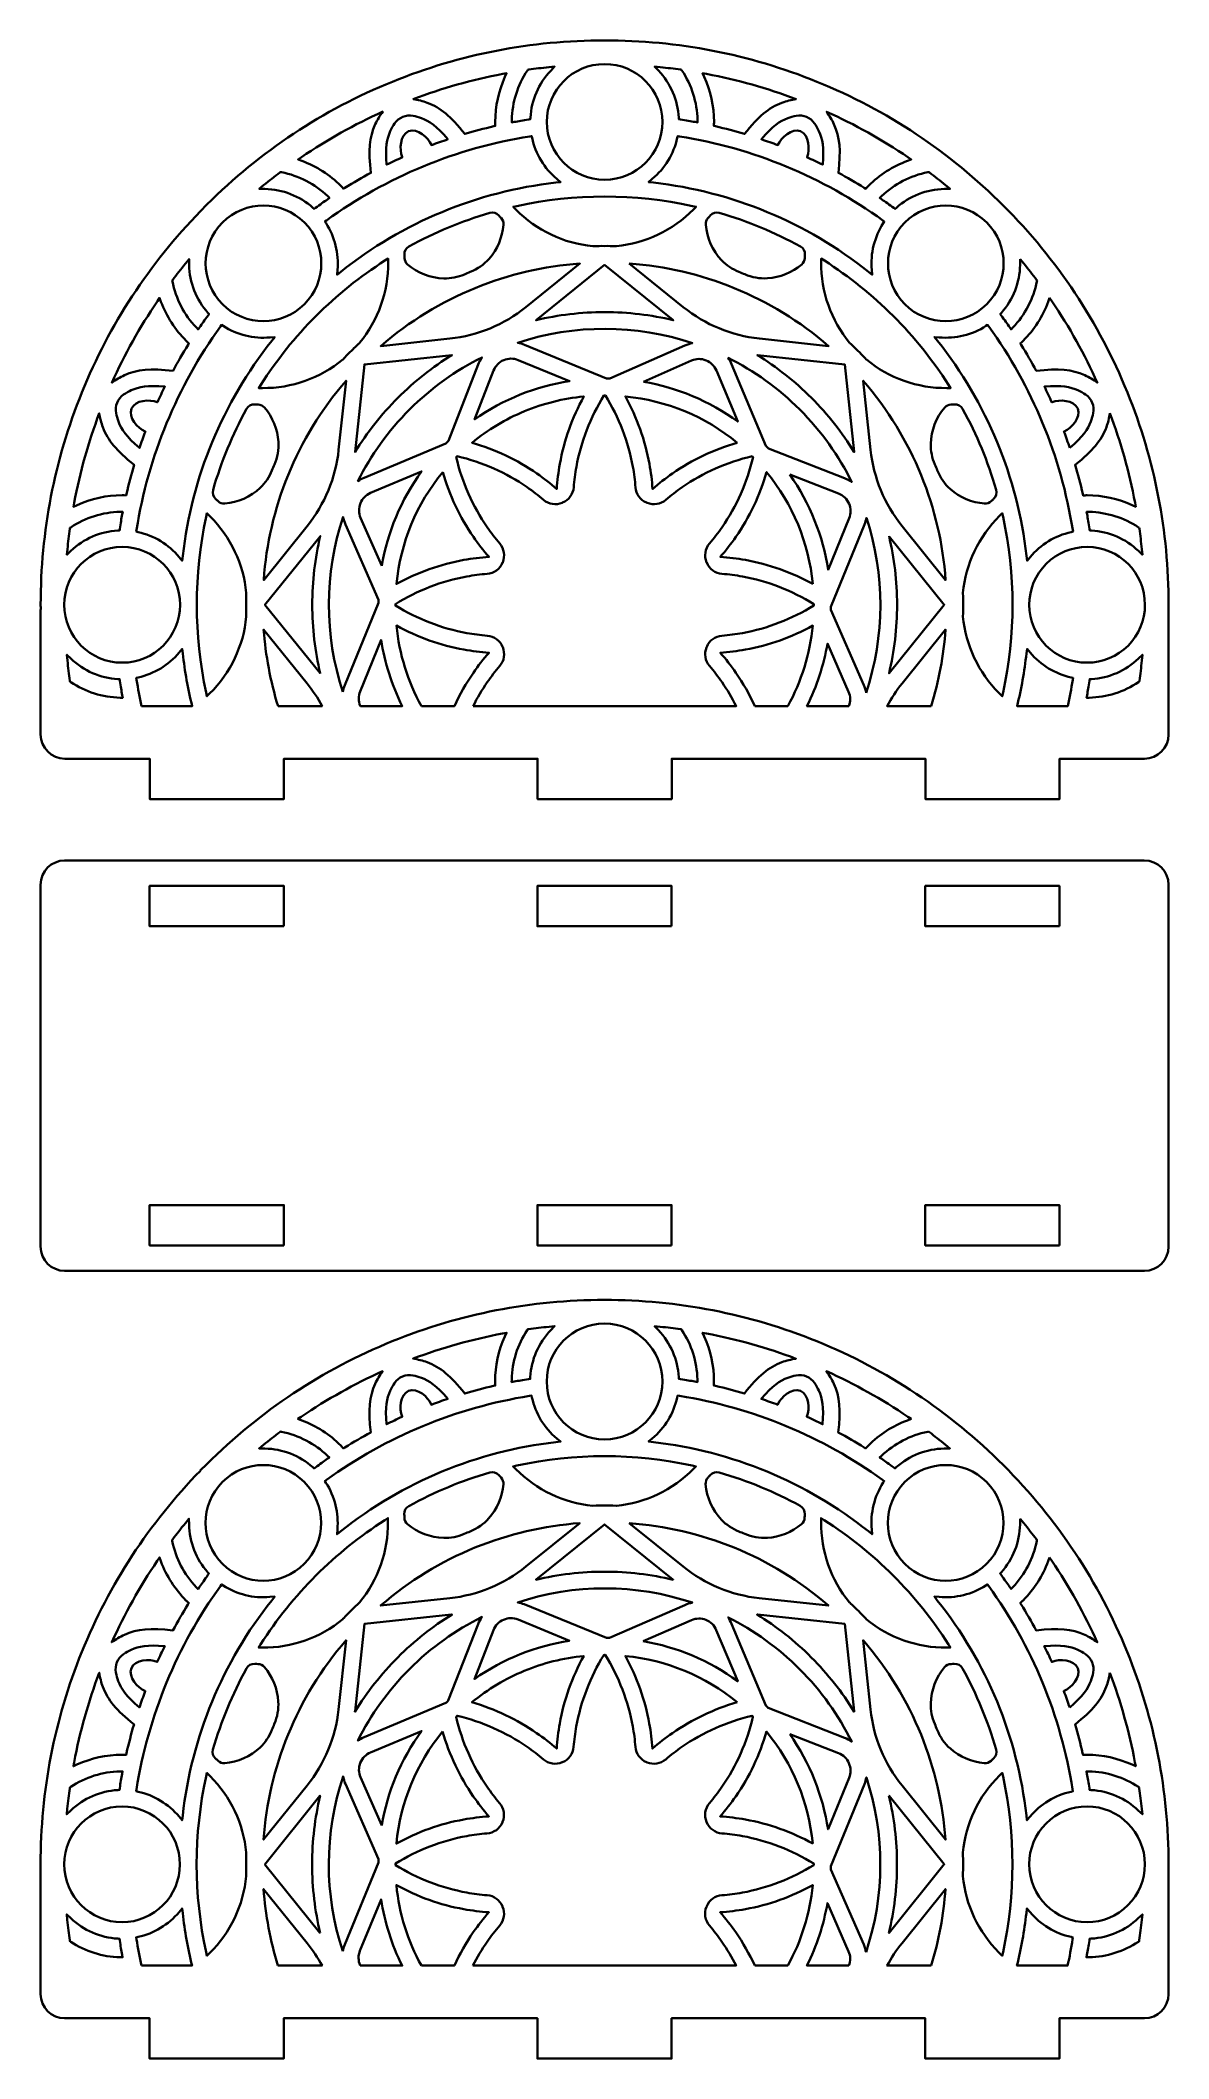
# Model space of a CAD drawing. Header units: inches. Extents: x -3.46 to 2.04, y -9.36 to 0.48.
import ezdxf

# ---------------------------------------------------------------- set-up
doc = ezdxf.new("R2010")
doc.units = ezdxf.units.IN
doc.header["$MEASUREMENT"] = 0
doc.layers.add('5mm 3 napkin holder', color=7, linetype='Continuous', lineweight=0)

msp = doc.modelspace()

# ---------------------------------------------------------------- linework, layer by layer
at = {"layer": '5mm 3 napkin holder', "color": 22, "lineweight": 35, "true_color": 0xe52421}
for points, knots in [([(1.8363, -1.2384), (1.6978, -0.897), (1.4945, -0.5911), (1.2321, -0.3287), (0.9699, -0.0663), (0.6638, 0.137), (0.3224, 0.2756), (-0.0076, 0.4092), (-0.3558, 0.4769), (-0.7126, 0.4769), (-1.0698, 0.4769), (-1.4179, 0.4092), (-1.7473, 0.2756), (-2.0866, 0.1378), (-2.3909, -0.0637), (-2.6522, -0.3237), (-2.6522, -0.3237), (-2.6834, -0.3548), (-2.6834, -0.3548), (-2.6834, -0.3548), (-2.6832, -0.3551), (-2.6832, -0.3551), (-2.933, -0.6115), (-3.1275, -0.9084), (-3.2614, -1.2384), (-3.395, -1.5684), (-3.4626, -1.9166), (-3.4625, -2.2731), (-3.4625, -2.2811), (-3.4622, -2.2888), (-3.4622, -2.2968), (-3.4622, -2.2968), (-3.4636, -2.2968), (-3.4636, -2.2968), (-3.4636, -2.8527), (-3.4625, -2.8572), (-3.4625, -2.9051), (-3.4625, -2.9702), (-3.4096, -3.0231), (-3.3444, -3.0231), (-3.3444, -3.0231), (-2.9307, -3.0231), (-2.9307, -3.0231), (-2.9307, -3.0231), (-2.9307, -3.22), (-2.9307, -3.22), (-2.9307, -3.22), (-2.2764, -3.22), (-2.2764, -3.22), (-2.2764, -3.22), (-2.2764, -3.0231), (-2.2764, -3.0231), (-2.2764, -3.0231), (-1.0397, -3.0231), (-1.0397, -3.0231), (-1.0397, -3.0231), (-1.0397, -3.22), (-1.0397, -3.22), (-1.0397, -3.22), (-0.3854, -3.22), (-0.3854, -3.22), (-0.3854, -3.22), (-0.3854, -3.0231), (-0.3854, -3.0231), (-0.3854, -3.0231), (0.8513, -3.0231), (0.8513, -3.0231), (0.8513, -3.0231), (0.8513, -3.22), (0.8513, -3.22), (0.8513, -3.22), (1.5056, -3.22), (1.5056, -3.22), (1.5056, -3.22), (1.5056, -3.0231), (1.5056, -3.0231), (1.5056, -3.0231), (1.9195, -3.0231), (1.9195, -3.0231), (1.9846, -3.0231), (2.0375, -2.9702), (2.0375, -2.9051), (2.0375, -2.9051), (2.0375, -2.2731), (2.0375, -2.2731), (2.0377, -1.9161), (1.9699, -1.5679), (1.8363, -1.2384)], [0, 0, 0, 0, 1, 1, 1, 2, 2, 2, 3, 3, 3, 4, 4, 4, 5, 5, 5, 6, 6, 6, 7, 7, 7, 8, 8, 8, 9, 9, 9, 10, 10, 10, 11, 11, 11, 12, 12, 12, 13, 13, 13, 14, 14, 14, 15, 15, 15, 16, 16, 16, 17, 17, 17, 18, 18, 18, 19, 19, 19, 20, 20, 20, 21, 21, 21, 22, 22, 22, 23, 23, 23, 24, 24, 24, 25, 25, 25, 26, 26, 26, 27, 27, 27, 28, 28, 28, 29, 29, 29, 29]), ([(-1.2096, 0.3132), (-1.2096, 0.3132), (-1.1904, 0.3169), (-1.1904, 0.3169), (-1.1904, 0.3169), (-1.1984, 0.2992), (-1.1984, 0.2992), (-1.23, 0.2298), (-1.2459, 0.1559), (-1.2459, 0.0794), (-1.2459, 0.0794), (-1.2459, 0.0702), (-1.2459, 0.0702), (-1.2459, 0.0702), (-1.2455, 0.0599), (-1.2455, 0.0599), (-1.2455, 0.0599), (-1.2536, 0.0581), (-1.2536, 0.0581), (-1.3008, 0.0471), (-1.3479, 0.0348), (-1.3944, 0.0209), (-1.4626, 0.1071), (-1.5133, 0.1491), (-1.5773, 0.1731), (-1.5994, 0.1813), (-1.6223, 0.1871), (-1.6459, 0.1907), (-1.5051, 0.2437), (-1.3596, 0.2846), (-1.2096, 0.3132)], [0, 0, 0, 0, 1, 1, 1, 2, 2, 2, 3, 3, 3, 4, 4, 4, 5, 5, 5, 6, 6, 6, 7, 7, 7, 8, 8, 8, 9, 9, 9, 10, 10, 10, 10]), ([(-1.1653, 0.0891), (-1.1633, 0.1752), (-1.1371, 0.2584), (-1.0894, 0.3299), (-1.0894, 0.3299), (-1.0869, 0.3338), (-1.0869, 0.3338), (-1.0869, 0.3338), (-1.0825, 0.3344), (-1.0825, 0.3344), (-1.0511, 0.3388), (-1.0187, 0.3427), (-0.9833, 0.3463), (-0.9833, 0.3463), (-0.9562, 0.3491), (-0.9562, 0.3491), (-0.9562, 0.3491), (-0.975, 0.3292), (-0.975, 0.3292), (-1.0343, 0.267), (-1.0697, 0.1857), (-1.0744, 0.1003), (-1.0744, 0.1003), (-1.075, 0.0921), (-1.075, 0.0921), (-1.075, 0.0921), (-1.0829, 0.0909), (-1.0829, 0.0909), (-1.1104, 0.0867), (-1.1326, 0.0828), (-1.1533, 0.0791), (-1.1533, 0.0791), (-1.1655, 0.0767), (-1.1655, 0.0767), (-1.1655, 0.0767), (-1.1653, 0.0891), (-1.1653, 0.0891)], [0, 0, 0, 0, 1, 1, 1, 2, 2, 2, 3, 3, 3, 4, 4, 4, 5, 5, 5, 6, 6, 6, 7, 7, 7, 8, 8, 8, 9, 9, 9, 10, 10, 10, 11, 11, 11, 12, 12, 12, 12]), ([(-0.7125, 0.3614), (-0.6347, 0.3614), (-0.5643, 0.3298), (-0.5132, 0.2788), (-0.4621, 0.2277), (-0.4305, 0.1571), (-0.4305, 0.0794), (-0.4304, -0.0762), (-0.5571, -0.2026), (-0.7126, -0.2026), (-0.868, -0.2026), (-0.9946, -0.0761), (-0.9946, 0.0794), (-0.9946, 0.2349), (-0.868, 0.3614), (-0.7125, 0.3614)], [0, 0, 0, 0, 1, 1, 1, 2, 2, 2, 3, 3, 3, 4, 4, 4, 5, 5, 5, 5]), ([(-0.4418, 0.3463), (-0.4064, 0.3427), (-0.3739, 0.3388), (-0.3426, 0.3344), (-0.3426, 0.3344), (-0.3382, 0.3337), (-0.3382, 0.3337), (-0.3382, 0.3337), (-0.3357, 0.3299), (-0.3357, 0.3299), (-0.2879, 0.2585), (-0.2616, 0.1752), (-0.2598, 0.0892), (-0.2598, 0.0892), (-0.2596, 0.0767), (-0.2596, 0.0767), (-0.2596, 0.0767), (-0.2718, 0.0791), (-0.2718, 0.0791), (-0.2925, 0.0828), (-0.3147, 0.0866), (-0.3421, 0.0909), (-0.3421, 0.0909), (-0.3501, 0.0921), (-0.3501, 0.0921), (-0.3501, 0.0921), (-0.3505, 0.1003), (-0.3505, 0.1003), (-0.3554, 0.1857), (-0.3908, 0.267), (-0.4501, 0.3294), (-0.4501, 0.3294), (-0.4689, 0.3489), (-0.4689, 0.3489), (-0.4689, 0.3489), (-0.4418, 0.3463), (-0.4418, 0.3463)], [0, 0, 0, 0, 1, 1, 1, 2, 2, 2, 3, 3, 3, 4, 4, 4, 5, 5, 5, 6, 6, 6, 7, 7, 7, 8, 8, 8, 9, 9, 9, 10, 10, 10, 11, 11, 11, 12, 12, 12, 12]), ([(-0.2155, 0.3132), (-0.0655, 0.2848), (0.0802, 0.2437), (0.2209, 0.1906), (0.1974, 0.1871), (0.1743, 0.1813), (0.1522, 0.1731), (0.0882, 0.1491), (0.0375, 0.1071), (-0.0305, 0.0209), (-0.0772, 0.0348), (-0.1243, 0.0473), (-0.1715, 0.0581), (-0.1715, 0.0581), (-0.1796, 0.0599), (-0.1796, 0.0599), (-0.1796, 0.0599), (-0.1793, 0.0702), (-0.1793, 0.0702), (-0.1791, 0.0732), (-0.1791, 0.0763), (-0.179, 0.0794), (-0.1791, 0.1559), (-0.195, 0.2298), (-0.2266, 0.2992), (-0.2266, 0.2992), (-0.2347, 0.3169), (-0.2347, 0.3169), (-0.2347, 0.3169), (-0.2155, 0.3132), (-0.2155, 0.3132)], [0, 0, 0, 0, 1, 1, 1, 2, 2, 2, 3, 3, 3, 4, 4, 4, 5, 5, 5, 6, 6, 6, 7, 7, 7, 8, 8, 8, 9, 9, 9, 10, 10, 10, 10]), ([(-2.1914, -0.0925), (-2.0648, -0.0065), (-1.9323, 0.0674), (-1.7944, 0.1295), (-1.8087, 0.1102), (-1.8209, 0.0896), (-1.8308, 0.0681), (-1.8591, 0.006), (-1.8652, -0.0597), (-1.8525, -0.1687), (-1.8952, -0.1919), (-1.9375, -0.2163), (-1.9786, -0.2419), (-1.9786, -0.2419), (-1.9857, -0.2463), (-1.9857, -0.2463), (-1.9857, -0.2463), (-1.9929, -0.2387), (-1.9929, -0.2387), (-1.9948, -0.2366), (-1.9968, -0.2344), (-1.9989, -0.2325), (-2.0532, -0.178), (-2.1172, -0.1369), (-2.1891, -0.1101), (-2.1891, -0.1101), (-2.2075, -0.1033), (-2.2075, -0.1033), (-2.2075, -0.1033), (-2.1914, -0.0925), (-2.1914, -0.0925)], [0, 0, 0, 0, 1, 1, 1, 2, 2, 2, 3, 3, 3, 4, 4, 4, 5, 5, 5, 6, 6, 6, 7, 7, 7, 8, 8, 8, 9, 9, 9, 10, 10, 10, 10]), ([(-1.7575, 0.0346), (-1.7515, 0.0475), (-1.7446, 0.06), (-1.7365, 0.072), (-1.7169, 0.1012), (-1.6814, 0.1159), (-1.6468, 0.1092), (-1.6326, 0.1064), (-1.6189, 0.1025), (-1.6057, 0.0975), (-1.5672, 0.0832), (-1.5321, 0.0603), (-1.4771, -0.0052), (-1.504, -0.0143), (-1.5307, -0.0238), (-1.5571, -0.0337), (-1.5572, -0.0333), (-1.5573, -0.0329), (-1.5575, -0.0325), (-1.5725, 0.0037), (-1.6251, 0.0506), (-1.6682, 0.0341), (-1.7104, 0.0152), (-1.7146, -0.0552), (-1.6996, -0.0913), (-1.6994, -0.0918), (-1.6991, -0.092), (-1.6989, -0.0925), (-1.7247, -0.1041), (-1.7503, -0.1163), (-1.7757, -0.1288), (-1.7832, -0.0436), (-1.7744, -0.0026), (-1.7575, 0.0346)], [0, 0, 0, 0, 1, 1, 1, 2, 2, 2, 3, 3, 3, 4, 4, 4, 5, 5, 5, 6, 6, 6, 7, 7, 7, 8, 8, 8, 9, 9, 9, 10, 10, 10, 11, 11, 11, 11]), ([(0.3114, 0.0721), (0.3195, 0.06), (0.3266, 0.0475), (0.3324, 0.0348), (0.3493, -0.0027), (0.3581, -0.0436), (0.3506, -0.1288), (0.3252, -0.1162), (0.2996, -0.1041), (0.2739, -0.0925), (0.2741, -0.092), (0.2743, -0.0916), (0.2745, -0.0913), (0.2895, -0.0552), (0.2853, 0.0152), (0.2432, 0.0341), (0.2, 0.0505), (0.1474, 0.0035), (0.1324, -0.0325), (0.1324, -0.0329), (0.1321, -0.0334), (0.132, -0.0337), (0.1056, -0.0238), (0.0789, -0.0144), (0.052, -0.0052), (0.107, 0.0603), (0.1421, 0.0832), (0.1806, 0.0977), (0.1938, 0.1025), (0.2077, 0.1064), (0.2217, 0.1092), (0.2561, 0.1159), (0.2918, 0.1012), (0.3114, 0.0721)], [0, 0, 0, 0, 1, 1, 1, 2, 2, 2, 3, 3, 3, 4, 4, 4, 5, 5, 5, 6, 6, 6, 7, 7, 7, 8, 8, 8, 9, 9, 9, 10, 10, 10, 11, 11, 11, 11]), ([(0.7663, -0.0925), (0.7663, -0.0925), (0.7825, -0.1033), (0.7825, -0.1033), (0.7825, -0.1033), (0.7642, -0.1101), (0.7642, -0.1101), (0.6921, -0.1369), (0.6282, -0.1781), (0.5738, -0.2323), (0.5717, -0.2345), (0.5697, -0.2365), (0.5678, -0.2387), (0.5678, -0.2387), (0.5604, -0.2463), (0.5604, -0.2463), (0.5604, -0.2463), (0.5535, -0.2419), (0.5535, -0.2419), (0.5124, -0.2162), (0.4703, -0.1918), (0.4274, -0.1686), (0.4403, -0.0595), (0.4341, 0.0059), (0.4057, 0.0681), (0.3959, 0.0896), (0.3836, 0.11), (0.3693, 0.1294), (0.5072, 0.0674), (0.6397, -0.0065), (0.7663, -0.0925)], [0, 0, 0, 0, 1, 1, 1, 2, 2, 2, 3, 3, 3, 4, 4, 4, 5, 5, 5, 6, 6, 6, 7, 7, 7, 8, 8, 8, 9, 9, 9, 10, 10, 10, 10]), ([(-0.9504, -0.2162), (-1.3341, -0.2598), (-1.6966, -0.4101), (-1.9989, -0.6505), (-1.9989, -0.6505), (-2.0171, -0.6651), (-2.0171, -0.6651), (-2.0171, -0.6651), (-2.0151, -0.6416), (-2.0151, -0.6416), (-2.0082, -0.5618), (-2.028, -0.4808), (-2.0711, -0.4137), (-2.0711, -0.4137), (-2.0762, -0.4056), (-2.0762, -0.4056), (-2.0762, -0.4056), (-2.0684, -0.4001), (-2.0684, -0.4001), (-1.7775, -0.1891), (-1.4348, -0.0476), (-1.0779, 0.0089), (-1.0779, 0.0089), (-1.0686, 0.0106), (-1.0686, 0.0106), (-1.0686, 0.0106), (-1.0665, 0.0013), (-1.0665, 0.0013), (-1.0496, -0.0763), (-1.0062, -0.1472), (-0.9451, -0.1986), (-0.9451, -0.1986), (-0.9272, -0.2136), (-0.9272, -0.2136), (-0.9272, -0.2136), (-0.9504, -0.2162), (-0.9504, -0.2162)], [0, 0, 0, 0, 1, 1, 1, 2, 2, 2, 3, 3, 3, 4, 4, 4, 5, 5, 5, 6, 6, 6, 7, 7, 7, 8, 8, 8, 9, 9, 9, 10, 10, 10, 11, 11, 11, 12, 12, 12, 12]), ([(0.59, -0.6418), (0.59, -0.6418), (0.5921, -0.6651), (0.5921, -0.6651), (0.5921, -0.6651), (0.5738, -0.6505), (0.5738, -0.6505), (0.2716, -0.41), (-0.0909, -0.2598), (-0.4746, -0.2163), (-0.4746, -0.2163), (-0.4979, -0.2137), (-0.4979, -0.2137), (-0.4979, -0.2137), (-0.48, -0.1986), (-0.48, -0.1986), (-0.4187, -0.1473), (-0.3755, -0.0763), (-0.3584, 0.0013), (-0.3584, 0.0013), (-0.3564, 0.0106), (-0.3564, 0.0106), (-0.3564, 0.0106), (-0.3471, 0.0091), (-0.3471, 0.0091), (0.0099, -0.0476), (0.3522, -0.1891), (0.6434, -0.4001), (0.6434, -0.4001), (0.6511, -0.4056), (0.6511, -0.4056), (0.6511, -0.4056), (0.646, -0.4136), (0.646, -0.4136), (0.6028, -0.4808), (0.5829, -0.5618), (0.59, -0.6418)], [0, 0, 0, 0, 1, 1, 1, 2, 2, 2, 3, 3, 3, 4, 4, 4, 5, 5, 5, 6, 6, 6, 7, 7, 7, 8, 8, 8, 9, 9, 9, 10, 10, 10, 11, 11, 11, 12, 12, 12, 12]), ([(-2.3752, -0.2295), (-2.3475, -0.2069), (-2.3216, -0.1865), (-2.2964, -0.1676), (-2.2964, -0.1676), (-2.2928, -0.1648), (-2.2928, -0.1648), (-2.2928, -0.1648), (-2.2884, -0.1656), (-2.2884, -0.1656), (-2.2034, -0.1823), (-2.1255, -0.2227), (-2.063, -0.2826), (-2.063, -0.2826), (-2.0541, -0.2912), (-2.0541, -0.2912), (-2.0541, -0.2912), (-2.0643, -0.2981), (-2.0643, -0.2981), (-2.0815, -0.31), (-2.1, -0.3231), (-2.1223, -0.3395), (-2.1223, -0.3395), (-2.1289, -0.3443), (-2.1289, -0.3443), (-2.1289, -0.3443), (-2.135, -0.3388), (-2.135, -0.3388), (-2.1993, -0.2815), (-2.2825, -0.2491), (-2.3691, -0.2473), (-2.3691, -0.2473), (-2.3966, -0.2468), (-2.3966, -0.2468), (-2.3966, -0.2468), (-2.3752, -0.2295), (-2.3752, -0.2295)], [0, 0, 0, 0, 1, 1, 1, 2, 2, 2, 3, 3, 3, 4, 4, 4, 5, 5, 5, 6, 6, 6, 7, 7, 7, 8, 8, 8, 9, 9, 9, 10, 10, 10, 11, 11, 11, 12, 12, 12, 12]), ([(0.8677, -0.1648), (0.8677, -0.1648), (0.8714, -0.1676), (0.8714, -0.1676), (0.8967, -0.1865), (0.9224, -0.2068), (0.9503, -0.2295), (0.9503, -0.2295), (0.9716, -0.2468), (0.9716, -0.2468), (0.9716, -0.2468), (0.9441, -0.2473), (0.9441, -0.2473), (0.8574, -0.249), (0.7742, -0.2815), (0.7099, -0.3388), (0.7099, -0.3388), (0.7038, -0.3443), (0.7038, -0.3443), (0.7038, -0.3443), (0.6972, -0.3395), (0.6972, -0.3395), (0.6749, -0.3231), (0.6564, -0.31), (0.6392, -0.2981), (0.6392, -0.2981), (0.6289, -0.2911), (0.6289, -0.2911), (0.6289, -0.2911), (0.6379, -0.2826), (0.6379, -0.2826), (0.7004, -0.2227), (0.7784, -0.1823), (0.8634, -0.1656), (0.8634, -0.1656), (0.8677, -0.1648), (0.8677, -0.1648)], [0, 0, 0, 0, 1, 1, 1, 2, 2, 2, 3, 3, 3, 4, 4, 4, 5, 5, 5, 6, 6, 6, 7, 7, 7, 8, 8, 8, 9, 9, 9, 10, 10, 10, 11, 11, 11, 12, 12, 12, 12]), ([(-0.2848, -0.3304), (-0.2848, -0.3304), (-0.2669, -0.3341), (-0.2669, -0.3341), (-0.2669, -0.3341), (-0.2797, -0.3473), (-0.2797, -0.3473), (-0.3801, -0.449), (-0.5133, -0.5125), (-0.6548, -0.5259), (-0.6548, -0.5259), (-0.6561, -0.5259), (-0.6561, -0.5259), (-0.6776, -0.5252), (-0.6955, -0.525), (-0.7126, -0.5251), (-0.7296, -0.525), (-0.7475, -0.5252), (-0.769, -0.5259), (-0.769, -0.5259), (-0.7704, -0.5259), (-0.7704, -0.5259), (-0.9118, -0.5126), (-1.0447, -0.4493), (-1.1454, -0.3473), (-1.1454, -0.3473), (-1.1582, -0.3341), (-1.1582, -0.3341), (-1.1582, -0.3341), (-1.1403, -0.3304), (-1.1403, -0.3304), (-0.8605, -0.2691), (-0.5646, -0.2691), (-0.2848, -0.3304)], [0, 0, 0, 0, 1, 1, 1, 2, 2, 2, 3, 3, 3, 4, 4, 4, 5, 5, 5, 6, 6, 6, 7, 7, 7, 8, 8, 8, 9, 9, 9, 10, 10, 10, 11, 11, 11, 11]), ([(-2.5755, -0.4102), (-2.4655, -0.3002), (-2.2866, -0.3002), (-2.1766, -0.4102), (-2.0666, -0.5201), (-2.0668, -0.6991), (-2.1766, -0.8091), (-2.2866, -0.919), (-2.4655, -0.919), (-2.5755, -0.8091), (-2.6855, -0.6991), (-2.6855, -0.5201), (-2.5755, -0.4102)], [0, 0, 0, 0, 1, 1, 1, 2, 2, 2, 3, 3, 3, 4, 4, 4, 4]), ([(-1.6891, -0.5677), (-1.6901, -0.5513), (-1.6816, -0.5356), (-1.6672, -0.5277), (-1.5393, -0.4572), (-1.4116, -0.4051), (-1.2726, -0.3636), (-1.2565, -0.3588), (-1.2391, -0.364), (-1.228, -0.3766), (-1.2247, -0.3804), (-1.2211, -0.3843), (-1.2172, -0.3886), (-1.2089, -0.3975), (-1.2046, -0.4094), (-1.2057, -0.4215), (-1.2108, -0.4829), (-1.2355, -0.5411), (-1.2761, -0.5872), (-1.3011, -0.6155), (-1.3326, -0.6372), (-1.3676, -0.6512), (-1.3773, -0.6551), (-1.3869, -0.6591), (-1.3966, -0.6633), (-1.4283, -0.6768), (-1.4625, -0.684), (-1.4969, -0.6829), (-1.5615, -0.6811), (-1.624, -0.6569), (-1.6734, -0.6151), (-1.6826, -0.6073), (-1.688, -0.5959), (-1.6884, -0.5838), (-1.6886, -0.5781), (-1.6889, -0.5729), (-1.6891, -0.5677)], [0, 0, 0, 0, 1, 1, 1, 2, 2, 2, 3, 3, 3, 4, 4, 4, 5, 5, 5, 6, 6, 6, 7, 7, 7, 8, 8, 8, 9, 9, 9, 10, 10, 10, 11, 11, 11, 12, 12, 12, 12]), ([(0.2632, -0.5838), (0.2628, -0.5959), (0.2575, -0.6073), (0.2482, -0.6151), (0.2013, -0.655), (0.1424, -0.6787), (0.0811, -0.6825), (0.0435, -0.685), (0.0059, -0.6779), (-0.0287, -0.6631), (-0.0384, -0.659), (-0.0482, -0.6551), (-0.0579, -0.6511), (-0.0897, -0.6383), (-0.119, -0.6193), (-0.1426, -0.5941), (-0.1871, -0.547), (-0.214, -0.4859), (-0.2196, -0.4213), (-0.2205, -0.4093), (-0.2162, -0.3973), (-0.208, -0.3886), (-0.2041, -0.3844), (-0.2007, -0.3806), (-0.1972, -0.3768), (-0.1862, -0.3644), (-0.1691, -0.3593), (-0.1533, -0.3638), (-0.013, -0.4045), (0.1141, -0.4579), (0.2417, -0.5269), (0.2566, -0.535), (0.2652, -0.5509), (0.2641, -0.5676), (0.2638, -0.5726), (0.2635, -0.578), (0.2632, -0.5838)], [0, 0, 0, 0, 1, 1, 1, 2, 2, 2, 3, 3, 3, 4, 4, 4, 5, 5, 5, 6, 6, 6, 7, 7, 7, 8, 8, 8, 9, 9, 9, 10, 10, 10, 11, 11, 11, 12, 12, 12, 12]), ([(1.1504, -0.8091), (1.0406, -0.919), (0.8616, -0.919), (0.7516, -0.8091), (0.6417, -0.6991), (0.6417, -0.5201), (0.7516, -0.4102), (0.8616, -0.3002), (1.0406, -0.3002), (1.1504, -0.4102), (1.2604, -0.5202), (1.2604, -0.6991), (1.1504, -0.8091)], [0, 0, 0, 0, 1, 1, 1, 2, 2, 2, 3, 3, 3, 4, 4, 4, 4]), ([(-2.8182, -0.6893), (-2.7993, -0.664), (-2.779, -0.6383), (-2.7562, -0.6105), (-2.7562, -0.6105), (-2.739, -0.5891), (-2.739, -0.5891), (-2.739, -0.5891), (-2.7384, -0.6166), (-2.7384, -0.6166), (-2.7368, -0.7033), (-2.7043, -0.7865), (-2.6469, -0.8508), (-2.6469, -0.8508), (-2.6415, -0.8569), (-2.6415, -0.8569), (-2.6415, -0.8569), (-2.6462, -0.8634), (-2.6462, -0.8634), (-2.6626, -0.8858), (-2.6758, -0.9043), (-2.6876, -0.9215), (-2.6876, -0.9215), (-2.6946, -0.9318), (-2.6946, -0.9318), (-2.6946, -0.9318), (-2.7032, -0.9227), (-2.7032, -0.9227), (-2.763, -0.8602), (-2.8034, -0.7823), (-2.8201, -0.6973), (-2.8201, -0.6973), (-2.8209, -0.693), (-2.8209, -0.693), (-2.8209, -0.693), (-2.8182, -0.6893), (-2.8182, -0.6893)], [0, 0, 0, 0, 1, 1, 1, 2, 2, 2, 3, 3, 3, 4, 4, 4, 5, 5, 5, 6, 6, 6, 7, 7, 7, 8, 8, 8, 9, 9, 9, 10, 10, 10, 11, 11, 11, 12, 12, 12, 12]), ([(-1.9879, -1.0776), (-1.9879, -1.0776), (-1.9884, -1.078), (-1.9884, -1.078), (-1.9884, -1.078), (-1.9889, -1.0786), (-1.9889, -1.0786), (-2.0986, -1.1693), (-2.2379, -1.2186), (-2.3811, -1.2173), (-2.3811, -1.2173), (-2.3994, -1.2172), (-2.3994, -1.2172), (-2.3994, -1.2172), (-2.3896, -1.2019), (-2.3896, -1.2019), (-2.3122, -1.0808), (-2.2215, -0.9679), (-2.1197, -0.8661), (-2.0179, -0.7643), (-1.905, -0.6736), (-1.7839, -0.5962), (-1.7839, -0.5962), (-1.7686, -0.5863), (-1.7686, -0.5863), (-1.7686, -0.5863), (-1.7684, -0.6045), (-1.7684, -0.6045), (-1.7672, -0.7479), (-1.8165, -0.8872), (-1.9072, -0.9969), (-1.9072, -0.9969), (-1.9076, -0.9975), (-1.9076, -0.9975), (-1.9076, -0.9975), (-1.908, -0.9979), (-1.908, -0.9979), (-1.9237, -1.0125), (-1.9366, -1.0251), (-1.9487, -1.037), (-1.9607, -1.049), (-1.9732, -1.0619), (-1.9879, -1.0776)], [0, 0, 0, 0, 1, 1, 1, 2, 2, 2, 3, 3, 3, 4, 4, 4, 5, 5, 5, 6, 6, 6, 7, 7, 7, 8, 8, 8, 9, 9, 9, 10, 10, 10, 11, 11, 11, 12, 12, 12, 13, 13, 13, 14, 14, 14, 14]), ([(0.4831, -0.9979), (0.4831, -0.9979), (0.4827, -0.9973), (0.4827, -0.9973), (0.4827, -0.9973), (0.4821, -0.9969), (0.4821, -0.9969), (0.3914, -0.8872), (0.3421, -0.7479), (0.3434, -0.6047), (0.3434, -0.6047), (0.3435, -0.5863), (0.3435, -0.5863), (0.3435, -0.5863), (0.3589, -0.5962), (0.3589, -0.5962), (0.4799, -0.6736), (0.5929, -0.7643), (0.6946, -0.8661), (0.7964, -0.9677), (0.8871, -1.0808), (0.9646, -1.2019), (0.9646, -1.2019), (0.9743, -1.2172), (0.9743, -1.2172), (0.9743, -1.2172), (0.9561, -1.2173), (0.9561, -1.2173), (0.8129, -1.2186), (0.6735, -1.1693), (0.5638, -1.0786), (0.5638, -1.0786), (0.5634, -1.078), (0.5634, -1.078), (0.5634, -1.078), (0.5628, -1.0777), (0.5628, -1.0777), (0.5482, -1.0619), (0.5357, -1.049), (0.5236, -1.037), (0.5117, -1.025), (0.4988, -1.0126), (0.4831, -0.9979)], [0, 0, 0, 0, 1, 1, 1, 2, 2, 2, 3, 3, 3, 4, 4, 4, 5, 5, 5, 6, 6, 6, 7, 7, 7, 8, 8, 8, 9, 9, 9, 10, 10, 10, 11, 11, 11, 12, 12, 12, 13, 13, 13, 14, 14, 14, 14]), ([(1.3139, -0.5891), (1.3139, -0.5891), (1.3311, -0.6105), (1.3311, -0.6105), (1.3539, -0.6383), (1.3742, -0.6641), (1.3932, -0.6894), (1.3932, -0.6894), (1.3959, -0.693), (1.3959, -0.693), (1.3959, -0.693), (1.395, -0.6973), (1.395, -0.6973), (1.3784, -0.7823), (1.3379, -0.8602), (1.2781, -0.9227), (1.2781, -0.9227), (1.2695, -0.9316), (1.2695, -0.9316), (1.2695, -0.9316), (1.2625, -0.9215), (1.2625, -0.9215), (1.2507, -0.9043), (1.2375, -0.8858), (1.2211, -0.8634), (1.2211, -0.8634), (1.2164, -0.8568), (1.2164, -0.8568), (1.2164, -0.8568), (1.2218, -0.8508), (1.2218, -0.8508), (1.2792, -0.7865), (1.3117, -0.7033), (1.3134, -0.6166), (1.3134, -0.6166), (1.3139, -0.5891), (1.3139, -0.5891)], [0, 0, 0, 0, 1, 1, 1, 2, 2, 2, 3, 3, 3, 4, 4, 4, 5, 5, 5, 6, 6, 6, 7, 7, 7, 8, 8, 8, 9, 9, 9, 10, 10, 10, 11, 11, 11, 12, 12, 12, 12]), ([(-1.4669, -0.9763), (-1.4669, -0.9763), (-1.8041, -1.0126), (-1.8041, -1.0126), (-1.524, -0.7697), (-1.1818, -0.6358), (-0.833, -0.6106), (-0.833, -0.6106), (-1.0962, -0.8227), (-1.0962, -0.8227), (-1.2028, -0.9086), (-1.3308, -0.9618), (-1.4669, -0.9763)], [0, 0, 0, 0, 1, 1, 1, 2, 2, 2, 3, 3, 3, 4, 4, 4, 4]), ([(-1.0455, -0.8855), (-1.0455, -0.8855), (-0.7126, -0.617), (-0.7126, -0.617), (-0.7126, -0.617), (-0.3794, -0.8855), (-0.3794, -0.8855), (-0.379, -0.8858), (-0.3784, -0.8863), (-0.378, -0.8866), (-0.4862, -0.8608), (-0.5983, -0.8473), (-0.7126, -0.8473), (-0.8266, -0.8473), (-0.9387, -0.8608), (-1.0471, -0.8866), (-1.0466, -0.8863), (-1.0461, -0.8858), (-1.0455, -0.8855)], [0, 0, 0, 0, 1, 1, 1, 2, 2, 2, 3, 3, 3, 4, 4, 4, 5, 5, 5, 6, 6, 6, 6]), ([(-0.5921, -0.6108), (-0.2432, -0.6358), (0.0991, -0.7697), (0.3791, -1.0125), (0.3791, -1.0125), (0.0418, -0.9763), (0.0418, -0.9763), (-0.0941, -0.9616), (-0.2223, -0.9086), (-0.3289, -0.8227), (-0.3289, -0.8227), (-0.5921, -0.6108), (-0.5921, -0.6108)], [0, 0, 0, 0, 1, 1, 1, 2, 2, 2, 3, 3, 3, 4, 4, 4, 4]), ([(-2.8933, -0.7944), (-2.8933, -0.7944), (-2.8825, -0.7781), (-2.8825, -0.7781), (-2.8825, -0.7781), (-2.8757, -0.7966), (-2.8757, -0.7966), (-2.8487, -0.8686), (-2.8076, -0.9326), (-2.7534, -0.9869), (-2.7512, -0.989), (-2.7493, -0.9909), (-2.7471, -0.9929), (-2.7471, -0.9929), (-2.7394, -1.0002), (-2.7394, -1.0002), (-2.7394, -1.0002), (-2.7439, -1.0072), (-2.7439, -1.0072), (-2.7696, -1.0484), (-2.7939, -1.0905), (-2.8171, -1.1333), (-2.9262, -1.1205), (-2.9916, -1.1266), (-3.0539, -1.155), (-3.0754, -1.1648), (-3.0958, -1.177), (-3.1151, -1.1913), (-3.0532, -1.0534), (-2.9793, -0.9209), (-2.8933, -0.7944)], [0, 0, 0, 0, 1, 1, 1, 2, 2, 2, 3, 3, 3, 4, 4, 4, 5, 5, 5, 6, 6, 6, 7, 7, 7, 8, 8, 8, 9, 9, 9, 10, 10, 10, 10]), ([(1.4574, -0.7783), (1.4574, -0.7783), (1.4682, -0.7944), (1.4682, -0.7944), (1.5542, -0.9209), (1.6281, -1.0534), (1.69, -1.1913), (1.6709, -1.177), (1.6503, -1.1647), (1.6288, -1.155), (1.5667, -1.1266), (1.5011, -1.1205), (1.392, -1.1333), (1.3689, -1.0905), (1.3443, -1.0483), (1.3188, -1.0072), (1.3188, -1.0072), (1.3143, -1.0001), (1.3143, -1.0001), (1.3143, -1.0001), (1.3217, -0.9931), (1.3217, -0.9931), (1.3239, -0.9911), (1.3261, -0.989), (1.3282, -0.9869), (1.3827, -0.9326), (1.4238, -0.8684), (1.4506, -0.7965), (1.4506, -0.7965), (1.4574, -0.7783), (1.4574, -0.7783)], [0, 0, 0, 0, 1, 1, 1, 2, 2, 2, 3, 3, 3, 4, 4, 4, 5, 5, 5, 6, 6, 6, 7, 7, 7, 8, 8, 8, 9, 9, 9, 10, 10, 10, 10]), ([(-2.9948, -1.9079), (-2.9382, -1.5509), (-2.7966, -1.2084), (-2.5857, -0.9173), (-2.5857, -0.9173), (-2.5801, -0.9095), (-2.5801, -0.9095), (-2.5801, -0.9095), (-2.5721, -0.9147), (-2.5721, -0.9147), (-2.505, -0.9579), (-2.424, -0.9777), (-2.344, -0.9706), (-2.344, -0.9706), (-2.3207, -0.9686), (-2.3207, -0.9686), (-2.3207, -0.9686), (-2.3352, -0.9869), (-2.3352, -0.9869), (-2.5757, -1.2891), (-2.7259, -1.6516), (-2.7694, -2.0352), (-2.7694, -2.0352), (-2.7721, -2.0586), (-2.7721, -2.0586), (-2.7721, -2.0586), (-2.7872, -2.0406), (-2.7872, -2.0406), (-2.8384, -1.9794), (-2.9094, -1.9362), (-2.9871, -1.9193), (-2.9871, -1.9193), (-2.9964, -1.917), (-2.9964, -1.917), (-2.9964, -1.917), (-2.9948, -1.9079), (-2.9948, -1.9079)], [0, 0, 0, 0, 1, 1, 1, 2, 2, 2, 3, 3, 3, 4, 4, 4, 5, 5, 5, 6, 6, 6, 7, 7, 7, 8, 8, 8, 9, 9, 9, 10, 10, 10, 11, 11, 11, 12, 12, 12, 12]), ([(-1.1037, -1.0062), (-1.1144, -1.0018), (-1.1253, -0.9987), (-1.1361, -0.9966), (-0.86, -0.9054), (-0.56, -0.9061), (-0.2841, -0.9983), (-0.2965, -1.0006), (-0.309, -1.0044), (-0.3211, -1.0097), (-0.3211, -1.0097), (-0.6878, -1.1704), (-0.6878, -1.1704), (-0.6878, -1.1704), (-0.7029, -1.1704), (-0.7029, -1.1704), (-0.7029, -1.1704), (-1.1037, -1.0062), (-1.1037, -1.0062)], [0, 0, 0, 0, 1, 1, 1, 2, 2, 2, 3, 3, 3, 4, 4, 4, 5, 5, 5, 6, 6, 6, 6]), ([(0.9102, -0.9869), (0.9102, -0.9869), (0.8956, -0.9686), (0.8956, -0.9686), (0.8956, -0.9686), (0.9191, -0.9706), (0.9191, -0.9706), (0.9989, -0.9776), (1.0799, -0.9577), (1.147, -0.9147), (1.147, -0.9147), (1.155, -0.9095), (1.155, -0.9095), (1.155, -0.9095), (1.1606, -0.9173), (1.1606, -0.9173), (1.3716, -1.2083), (1.5131, -1.5508), (1.5696, -1.9077), (1.5696, -1.9077), (1.5713, -1.917), (1.5713, -1.917), (1.5713, -1.917), (1.562, -1.9193), (1.562, -1.9193), (1.4845, -1.9362), (1.4135, -1.9794), (1.3621, -2.0406), (1.3621, -2.0406), (1.3471, -2.0586), (1.3471, -2.0586), (1.3471, -2.0586), (1.3445, -2.0354), (1.3445, -2.0354), (1.3009, -1.6516), (1.1506, -1.2891), (0.9102, -0.9869)], [0, 0, 0, 0, 1, 1, 1, 2, 2, 2, 3, 3, 3, 4, 4, 4, 5, 5, 5, 6, 6, 6, 7, 7, 7, 8, 8, 8, 9, 9, 9, 10, 10, 10, 11, 11, 11, 12, 12, 12, 12]), ([(-1.9293, -1.5275), (-1.9293, -1.5275), (-1.8836, -1.1022), (-1.8836, -1.1022), (-1.8836, -1.1022), (-1.4583, -1.0565), (-1.4583, -1.0565), (-1.4576, -1.0563), (-1.4569, -1.0562), (-1.4562, -1.0562), (-1.5512, -1.1145), (-1.6401, -1.1843), (-1.7208, -1.265), (-1.8015, -1.3456), (-1.8712, -1.4345), (-1.9296, -1.5294), (-1.9294, -1.5287), (-1.9294, -1.5281), (-1.9293, -1.5275)], [0, 0, 0, 0, 1, 1, 1, 2, 2, 2, 3, 3, 3, 4, 4, 4, 5, 5, 5, 6, 6, 6, 6]), ([(-1.4869, -1.487), (-1.4869, -1.487), (-1.885, -1.654), (-1.885, -1.654), (-1.8958, -1.6584), (-1.9059, -1.6641), (-1.9154, -1.6705), (-1.8525, -1.5447), (-1.7687, -1.4268), (-1.6637, -1.322), (-1.5578, -1.2159), (-1.438, -1.1311), (-1.3104, -1.068), (-1.3179, -1.0787), (-1.3243, -1.0904), (-1.3291, -1.1029), (-1.3291, -1.1029), (-1.4743, -1.4748), (-1.4743, -1.4748), (-1.4784, -1.4788), (-1.4826, -1.483), (-1.4869, -1.487)], [0, 0, 0, 0, 1, 1, 1, 2, 2, 2, 3, 3, 3, 4, 4, 4, 5, 5, 5, 6, 6, 6, 7, 7, 7, 7]), ([(-1.1343, -1.0808), (-1.1343, -1.0808), (-0.8836, -1.1836), (-0.8836, -1.1836), (-1.0471, -1.209), (-1.2061, -1.2712), (-1.3469, -1.3702), (-1.3469, -1.3702), (-1.254, -1.1322), (-1.254, -1.1322), (-1.2451, -1.1091), (-1.2276, -1.0911), (-1.2048, -1.0813), (-1.1822, -1.0716), (-1.1571, -1.0715), (-1.1343, -1.0808)], [0, 0, 0, 0, 1, 1, 1, 2, 2, 2, 3, 3, 3, 4, 4, 4, 5, 5, 5, 5]), ([(-0.5234, -1.1865), (-0.5234, -1.1865), (-0.2886, -1.0834), (-0.2886, -1.0834), (-0.2659, -1.0734), (-0.2409, -1.0731), (-0.2179, -1.0823), (-0.195, -1.0915), (-0.1771, -1.1091), (-0.1676, -1.1319), (-0.1676, -1.1319), (-0.0633, -1.3808), (-0.0633, -1.3808), (-0.2025, -1.2794), (-0.3604, -1.2145), (-0.5234, -1.1865)], [0, 0, 0, 0, 1, 1, 1, 2, 2, 2, 3, 3, 3, 4, 4, 4, 5, 5, 5, 5]), ([(0.4578, -1.6566), (0.4578, -1.6566), (0.0859, -1.5115), (0.0859, -1.5115), (0.0818, -1.5073), (0.0777, -1.503), (0.0736, -1.4988), (0.0736, -1.4988), (-0.0933, -1.1006), (-0.0933, -1.1006), (-0.0978, -1.09), (-0.1034, -1.0798), (-0.1098, -1.0702), (0.016, -1.1334), (0.1339, -1.217), (0.2386, -1.322), (0.3449, -1.428), (0.4296, -1.5477), (0.4927, -1.6754), (0.482, -1.6679), (0.4703, -1.6615), (0.4578, -1.6566)], [0, 0, 0, 0, 1, 1, 1, 2, 2, 2, 3, 3, 3, 4, 4, 4, 5, 5, 5, 6, 6, 6, 7, 7, 7, 7]), ([(0.2957, -1.265), (0.215, -1.1843), (0.1261, -1.1145), (0.0313, -1.0562), (0.032, -1.0562), (0.0325, -1.0563), (0.0332, -1.0565), (0.0332, -1.0565), (0.4585, -1.1022), (0.4585, -1.1022), (0.4585, -1.1022), (0.5042, -1.5275), (0.5042, -1.5275), (0.5043, -1.5281), (0.5045, -1.5287), (0.5045, -1.5294), (0.4461, -1.4345), (0.3764, -1.3456), (0.2957, -1.265)], [0, 0, 0, 0, 1, 1, 1, 2, 2, 2, 3, 3, 3, 4, 4, 4, 5, 5, 5, 6, 6, 6, 6]), ([(-2.9533, -1.4283), (-2.9529, -1.4283), (-2.9523, -1.4286), (-2.9519, -1.4287), (-2.9619, -1.4552), (-2.9714, -1.4819), (-2.9805, -1.5087), (-3.0461, -1.4537), (-3.069, -1.4186), (-3.0834, -1.3801), (-3.0883, -1.3669), (-3.0922, -1.353), (-3.095, -1.339), (-3.1016, -1.3045), (-3.0869, -1.2688), (-3.0579, -1.2493), (-3.0458, -1.2412), (-3.0333, -1.2341), (-3.0205, -1.2283), (-2.983, -1.2113), (-2.9421, -1.2026), (-2.8569, -1.2101), (-2.8694, -1.2355), (-2.8816, -1.2611), (-2.8932, -1.2868), (-2.8937, -1.2866), (-2.894, -1.2863), (-2.8944, -1.2862), (-2.9305, -1.2712), (-3.0009, -1.2754), (-3.0198, -1.3175), (-3.0362, -1.3606), (-2.9893, -1.4133), (-2.9533, -1.4283)], [0, 0, 0, 0, 1, 1, 1, 2, 2, 2, 3, 3, 3, 4, 4, 4, 5, 5, 5, 6, 6, 6, 7, 7, 7, 8, 8, 8, 9, 9, 9, 10, 10, 10, 11, 11, 11, 11]), ([(-2.163, -1.8895), (-2.163, -1.8895), (-2.375, -2.1527), (-2.375, -2.1527), (-2.35, -1.8038), (-2.2161, -1.4616), (-1.9732, -1.1816), (-1.9732, -1.1816), (-2.0094, -1.5188), (-2.0094, -1.5188), (-2.0241, -1.6548), (-2.0772, -1.783), (-2.163, -1.8895)], [0, 0, 0, 0, 1, 1, 1, 2, 2, 2, 3, 3, 3, 4, 4, 4, 4]), ([(-1.354, -2.7669), (-1.3336, -2.7266), (-1.3107, -2.6879), (-1.2851, -2.6509), (-1.2659, -2.6233), (-1.2454, -2.5968), (-1.2237, -2.5715), (-1.2019, -2.5461), (-1.1968, -2.5106), (-1.2097, -2.4797), (-1.2097, -2.4797), (-1.2101, -2.4787), (-1.2101, -2.4787), (-1.2229, -2.4477), (-1.2515, -2.4263), (-1.2848, -2.4238), (-1.3182, -2.4213), (-1.3515, -2.417), (-1.3846, -2.4109), (-1.5066, -2.3888), (-1.6259, -2.3426), (-1.7323, -2.2768), (-1.7325, -2.2756), (-1.7325, -2.2744), (-1.7325, -2.2733), (-1.7325, -2.2733), (-1.7325, -2.2697), (-1.7325, -2.2697), (-1.6259, -2.2038), (-1.5066, -2.1576), (-1.3846, -2.1354), (-1.3516, -2.1295), (-1.3187, -2.1252), (-1.2858, -2.1226), (-1.2522, -2.1201), (-1.2229, -2.099), (-1.2101, -2.0677), (-1.21, -2.0675), (-1.2098, -2.067), (-1.2097, -2.0668), (-1.1966, -2.0356), (-1.2023, -2), (-1.2243, -1.9744), (-1.2458, -1.9491), (-1.2661, -1.9229), (-1.2851, -1.8955), (-1.3559, -1.7933), (-1.4076, -1.6761), (-1.4364, -1.554), (-1.4355, -1.5533), (-1.4348, -1.5525), (-1.434, -1.5516), (-1.4332, -1.5509), (-1.4325, -1.5502), (-1.4316, -1.5494), (-1.3097, -1.578), (-1.1925, -1.6298), (-1.0902, -1.7006), (-1.0626, -1.7198), (-1.0361, -1.7404), (-1.0108, -1.762), (-0.9854, -1.7838), (-0.95, -1.789), (-0.919, -1.7761), (-0.919, -1.7761), (-0.918, -1.7756), (-0.918, -1.7756), (-0.8871, -1.7629), (-0.8657, -1.7343), (-0.8632, -1.7009), (-0.8605, -1.6676), (-0.8564, -1.6343), (-0.8503, -1.6012), (-0.8282, -1.4791), (-0.7819, -1.3598), (-0.7161, -1.2534), (-0.715, -1.2533), (-0.7137, -1.2533), (-0.7126, -1.2533), (-0.7126, -1.2533), (-0.709, -1.2533), (-0.709, -1.2533), (-0.6432, -1.3598), (-0.5969, -1.4791), (-0.5747, -1.6012), (-0.5687, -1.6344), (-0.5644, -1.6677), (-0.5619, -1.7011), (-0.5594, -1.734), (-0.5387, -1.7627), (-0.508, -1.7754), (-0.508, -1.7754), (-0.505, -1.7766), (-0.505, -1.7766), (-0.4746, -1.7893), (-0.4396, -1.7836), (-0.4144, -1.7622), (-0.389, -1.7404), (-0.3625, -1.7198), (-0.3348, -1.7006), (-0.2326, -1.6298), (-0.1154, -1.5781), (0.0067, -1.5494), (0.0067, -1.5494), (0.0091, -1.5518), (0.0091, -1.5518), (0.0097, -1.5526), (0.0106, -1.5533), (0.0113, -1.5541), (-0.0173, -1.6761), (-0.0691, -1.7933), (-0.14, -1.8955), (-0.1591, -1.9231), (-0.1797, -1.9497), (-0.2014, -1.975), (-0.223, -2.0004), (-0.2282, -2.0358), (-0.2154, -2.0668), (-0.2154, -2.0668), (-0.215, -2.0677), (-0.215, -2.0677), (-0.2022, -2.0987), (-0.1736, -2.1201), (-0.1403, -2.1226), (-0.1069, -2.1251), (-0.0736, -2.1294), (-0.0405, -2.1355), (0.0816, -2.1576), (0.2009, -2.2038), (0.3072, -2.2697), (0.3074, -2.2708), (0.3074, -2.272), (0.3074, -2.2731), (0.3074, -2.2731), (0.3074, -2.2768), (0.3074, -2.2768), (0.2009, -2.3426), (0.0816, -2.3888), (-0.0405, -2.4109), (-0.0737, -2.417), (-0.1069, -2.4213), (-0.1404, -2.4238), (-0.1733, -2.4263), (-0.2021, -2.447), (-0.2146, -2.4776), (-0.215, -2.4787), (-0.2154, -2.4797), (-0.2159, -2.4808), (-0.2286, -2.5112), (-0.2229, -2.5462), (-0.2014, -2.5712), (-0.1797, -2.5968), (-0.1591, -2.6233), (-0.14, -2.6509), (-0.1144, -2.6879), (-0.0915, -2.7266), (-0.0711, -2.7669), (-0.0711, -2.7669), (-1.354, -2.7669), (-1.354, -2.7669)], [0, 0, 0, 0, 1, 1, 1, 2, 2, 2, 3, 3, 3, 4, 4, 4, 5, 5, 5, 6, 6, 6, 7, 7, 7, 8, 8, 8, 9, 9, 9, 10, 10, 10, 11, 11, 11, 12, 12, 12, 13, 13, 13, 14, 14, 14, 15, 15, 15, 16, 16, 16, 17, 17, 17, 18, 18, 18, 19, 19, 19, 20, 20, 20, 21, 21, 21, 22, 22, 22, 23, 23, 23, 24, 24, 24, 25, 25, 25, 26, 26, 26, 27, 27, 27, 28, 28, 28, 29, 29, 29, 30, 30, 30, 31, 31, 31, 32, 32, 32, 33, 33, 33, 34, 34, 34, 35, 35, 35, 36, 36, 36, 37, 37, 37, 38, 38, 38, 39, 39, 39, 40, 40, 40, 41, 41, 41, 42, 42, 42, 43, 43, 43, 44, 44, 44, 45, 45, 45, 46, 46, 46, 47, 47, 47, 48, 48, 48, 49, 49, 49, 50, 50, 50, 51, 51, 51, 52, 52, 52, 53, 53, 53, 53]), ([(-1.104, -1.3305), (-1.0122, -1.2925), (-0.9146, -1.268), (-0.814, -1.2581), (-0.8704, -1.3608), (-0.9103, -1.4726), (-0.9309, -1.5866), (-0.9383, -1.6275), (-0.9433, -1.6684), (-0.9459, -1.7095), (-0.9769, -1.6825), (-1.0094, -1.6569), (-1.0436, -1.6333), (-1.139, -1.5672), (-1.2465, -1.5163), (-1.359, -1.4837), (-1.2812, -1.4198), (-1.1955, -1.3684), (-1.104, -1.3305)], [0, 0, 0, 0, 1, 1, 1, 2, 2, 2, 3, 3, 3, 4, 4, 4, 5, 5, 5, 6, 6, 6, 6]), ([(-0.0661, -1.4836), (-0.1786, -1.5163), (-0.2861, -1.567), (-0.3815, -1.6333), (-0.4157, -1.6569), (-0.448, -1.6825), (-0.479, -1.7095), (-0.4818, -1.6684), (-0.4866, -1.6275), (-0.4941, -1.5866), (-0.5147, -1.4726), (-0.5548, -1.3606), (-0.6111, -1.2583), (-0.4101, -1.2779), (-0.2218, -1.3558), (-0.0661, -1.4836)], [0, 0, 0, 0, 1, 1, 1, 2, 2, 2, 3, 3, 3, 4, 4, 4, 5, 5, 5, 5]), ([(0.7379, -1.8895), (0.6521, -1.783), (0.5991, -1.655), (0.5843, -1.5188), (0.5843, -1.5188), (0.5481, -1.1816), (0.5481, -1.1816), (0.791, -1.4616), (0.925, -1.804), (0.95, -2.1527), (0.95, -2.1527), (0.7379, -1.8895), (0.7379, -1.8895)], [0, 0, 0, 0, 1, 1, 1, 2, 2, 2, 3, 3, 3, 4, 4, 4, 4]), ([(1.5554, -1.5087), (1.5464, -1.4818), (1.5368, -1.4551), (1.527, -1.4287), (1.5274, -1.4286), (1.5278, -1.4284), (1.5282, -1.4283), (1.5643, -1.4133), (1.6113, -1.3606), (1.5947, -1.3176), (1.5759, -1.2754), (1.5054, -1.2712), (1.4693, -1.2862), (1.4691, -1.2863), (1.4686, -1.2866), (1.4682, -1.2869), (1.4566, -1.2611), (1.4443, -1.2355), (1.4318, -1.2101), (1.5171, -1.2026), (1.5581, -1.2113), (1.5953, -1.2283), (1.6084, -1.2343), (1.6207, -1.2412), (1.6327, -1.2493), (1.6618, -1.2688), (1.6767, -1.3044), (1.6699, -1.339), (1.6671, -1.3531), (1.6632, -1.3669), (1.6582, -1.3801), (1.6439, -1.4186), (1.621, -1.4537), (1.5554, -1.5087)], [0, 0, 0, 0, 1, 1, 1, 2, 2, 2, 3, 3, 3, 4, 4, 4, 5, 5, 5, 6, 6, 6, 7, 7, 7, 8, 8, 8, 9, 9, 9, 10, 10, 10, 11, 11, 11, 11]), ([(-3.299, -1.7762), (-3.2705, -1.6262), (-3.2294, -1.4805), (-3.1764, -1.3398), (-3.1729, -1.3633), (-3.1671, -1.3863), (-3.1589, -1.4084), (-3.1348, -1.4725), (-3.0929, -1.5231), (-3.0066, -1.5912), (-3.0205, -1.6379), (-3.0329, -1.685), (-3.0439, -1.7322), (-3.0439, -1.7322), (-3.0457, -1.7402), (-3.0457, -1.7402), (-3.0457, -1.7402), (-3.0558, -1.7398), (-3.0558, -1.7398), (-3.059, -1.7398), (-3.0621, -1.7398), (-3.0651, -1.7397), (-3.1416, -1.7398), (-3.2155, -1.7556), (-3.285, -1.7873), (-3.285, -1.7873), (-3.3026, -1.7954), (-3.3026, -1.7954), (-3.3026, -1.7954), (-3.299, -1.7762), (-3.299, -1.7762)], [0, 0, 0, 0, 1, 1, 1, 2, 2, 2, 3, 3, 3, 4, 4, 4, 5, 5, 5, 6, 6, 6, 7, 7, 7, 8, 8, 8, 9, 9, 9, 10, 10, 10, 10]), ([(-2.5644, -1.7802), (-2.5765, -1.7812), (-2.5883, -1.7769), (-2.5972, -1.7687), (-2.6014, -1.7648), (-2.6051, -1.7613), (-2.609, -1.7579), (-2.6214, -1.7469), (-2.6265, -1.7298), (-2.6219, -1.714), (-2.5812, -1.5737), (-2.5279, -1.4466), (-2.4589, -1.319), (-2.4508, -1.3041), (-2.4348, -1.2955), (-2.4182, -1.2966), (-2.4132, -1.2969), (-2.4078, -1.2972), (-2.4019, -1.2975), (-2.3898, -1.2979), (-2.3784, -1.3033), (-2.3707, -1.3125), (-2.3308, -1.3595), (-2.3071, -1.4183), (-2.3033, -1.4795), (-2.3008, -1.5172), (-2.3079, -1.5548), (-2.3226, -1.5895), (-2.3268, -1.5991), (-2.3307, -1.6088), (-2.3347, -1.6186), (-2.3475, -1.6504), (-2.3665, -1.6797), (-2.3916, -1.7033), (-2.4387, -1.7477), (-2.4998, -1.7748), (-2.5644, -1.7802)], [0, 0, 0, 0, 1, 1, 1, 2, 2, 2, 3, 3, 3, 4, 4, 4, 5, 5, 5, 6, 6, 6, 7, 7, 7, 8, 8, 8, 9, 9, 9, 10, 10, 10, 11, 11, 11, 12, 12, 12, 12]), ([(0.9095, -1.6181), (0.9056, -1.6084), (0.9016, -1.5987), (0.8974, -1.5891), (0.8839, -1.5575), (0.8767, -1.5233), (0.8778, -1.4888), (0.8796, -1.4243), (0.9038, -1.3618), (0.9456, -1.3123), (0.9534, -1.3031), (0.9647, -1.2977), (0.9768, -1.2973), (0.9825, -1.2972), (0.9878, -1.2969), (0.9929, -1.2966), (1.0093, -1.2956), (1.025, -1.3041), (1.0331, -1.3186), (1.1035, -1.4465), (1.1556, -1.5741), (1.1971, -1.7131), (1.2018, -1.7293), (1.1967, -1.7466), (1.1841, -1.7577), (1.1803, -1.7611), (1.1764, -1.7647), (1.1721, -1.7686), (1.1632, -1.7769), (1.1513, -1.7812), (1.1392, -1.7801), (1.0778, -1.775), (1.0196, -1.7502), (0.9735, -1.7097), (0.9452, -1.6847), (0.9235, -1.6531), (0.9095, -1.6181)], [0, 0, 0, 0, 1, 1, 1, 2, 2, 2, 3, 3, 3, 4, 4, 4, 5, 5, 5, 6, 6, 6, 7, 7, 7, 8, 8, 8, 9, 9, 9, 10, 10, 10, 11, 11, 11, 12, 12, 12, 12]), ([(1.7514, -1.3398), (1.8045, -1.4805), (1.8453, -1.6262), (1.8739, -1.7762), (1.8739, -1.7762), (1.8775, -1.7954), (1.8775, -1.7954), (1.8775, -1.7954), (1.8599, -1.7873), (1.8599, -1.7873), (1.7906, -1.7558), (1.7166, -1.7398), (1.64, -1.7397), (1.637, -1.7398), (1.6339, -1.7398), (1.6309, -1.74), (1.6309, -1.74), (1.6206, -1.7402), (1.6206, -1.7402), (1.6206, -1.7402), (1.6188, -1.7322), (1.6188, -1.7322), (1.6078, -1.685), (1.5954, -1.6379), (1.5816, -1.5913), (1.6678, -1.5231), (1.7097, -1.4725), (1.7338, -1.4084), (1.742, -1.3863), (1.7478, -1.3634), (1.7514, -1.3398)], [0, 0, 0, 0, 1, 1, 1, 2, 2, 2, 3, 3, 3, 4, 4, 4, 5, 5, 5, 6, 6, 6, 7, 7, 7, 8, 8, 8, 9, 9, 9, 10, 10, 10, 10]), ([(-1.7993, -2.0841), (-1.7993, -2.0841), (-1.9023, -1.8493), (-1.9023, -1.8493), (-1.9123, -1.8268), (-1.9126, -1.8016), (-1.9034, -1.7786), (-1.8943, -1.7556), (-1.8766, -1.7379), (-1.8539, -1.7283), (-1.8539, -1.7283), (-1.6048, -1.6238), (-1.6048, -1.6238), (-1.7064, -1.7631), (-1.7712, -1.9211), (-1.7993, -2.0841)], [0, 0, 0, 0, 1, 1, 1, 2, 2, 2, 3, 3, 3, 4, 4, 4, 5, 5, 5, 5]), ([(-1.5021, -1.6268), (-1.4694, -1.7393), (-1.4187, -1.8469), (-1.3525, -1.9422), (-1.3289, -1.9763), (-1.3033, -2.0087), (-1.2762, -2.0398), (-1.3173, -2.0425), (-1.3583, -2.0473), (-1.3991, -2.0548), (-1.5132, -2.0754), (-1.625, -2.1155), (-1.7275, -2.1718), (-1.7079, -1.9708), (-1.63, -1.7825), (-1.5021, -1.6268)], [0, 0, 0, 0, 1, 1, 1, 2, 2, 2, 3, 3, 3, 4, 4, 4, 5, 5, 5, 5]), ([(0.3025, -2.1718), (0.2, -2.1154), (0.0881, -2.0755), (-0.0259, -2.0548), (-0.0668, -2.0475), (-0.1078, -2.0425), (-0.1489, -2.0397), (-0.1218, -2.0088), (-0.0962, -1.9763), (-0.0726, -1.9422), (-0.0065, -1.8468), (0.0443, -1.7393), (0.0771, -1.6268), (0.205, -1.7825), (0.2828, -1.9708), (0.3025, -2.1718)], [0, 0, 0, 0, 1, 1, 1, 2, 2, 2, 3, 3, 3, 4, 4, 4, 5, 5, 5, 5]), ([(0.1904, -1.6387), (0.1904, -1.6387), (0.4285, -1.7316), (0.4285, -1.7316), (0.4516, -1.7406), (0.4696, -1.7581), (0.4793, -1.7808), (0.4891, -1.8036), (0.4892, -1.8286), (0.4799, -1.8515), (0.4799, -1.8515), (0.3771, -2.1022), (0.3771, -2.1022), (0.3517, -1.9387), (0.2895, -1.7795), (0.1904, -1.6387)], [0, 0, 0, 0, 1, 1, 1, 2, 2, 2, 3, 3, 3, 4, 4, 4, 5, 5, 5, 5]), ([(-3.3321, -2.0025), (-3.3284, -1.9672), (-3.3244, -1.9347), (-3.32, -1.9033), (-3.32, -1.9033), (-3.3194, -1.8988), (-3.3194, -1.8988), (-3.3194, -1.8988), (-3.3157, -1.8963), (-3.3157, -1.8963), (-3.2441, -1.8486), (-3.1609, -1.8223), (-3.075, -1.8205), (-3.075, -1.8205), (-3.0625, -1.8202), (-3.0625, -1.8202), (-3.0625, -1.8202), (-3.0648, -1.8325), (-3.0648, -1.8325), (-3.0686, -1.8531), (-3.0725, -1.8755), (-3.0766, -1.9027), (-3.0766, -1.9027), (-3.0779, -1.9108), (-3.0779, -1.9108), (-3.0779, -1.9108), (-3.0861, -1.9113), (-3.0861, -1.9113), (-3.1715, -1.9161), (-3.2528, -1.9515), (-3.3151, -2.0108), (-3.3151, -2.0108), (-3.3347, -2.0295), (-3.3347, -2.0295), (-3.3347, -2.0295), (-3.3321, -2.0025), (-3.3321, -2.0025)], [0, 0, 0, 0, 1, 1, 1, 2, 2, 2, 3, 3, 3, 4, 4, 4, 5, 5, 5, 6, 6, 6, 7, 7, 7, 8, 8, 8, 9, 9, 9, 10, 10, 10, 11, 11, 11, 12, 12, 12, 12]), ([(-2.4607, -2.2733), (-2.4608, -2.2901), (-2.4605, -2.308), (-2.4598, -2.3297), (-2.4598, -2.3297), (-2.4598, -2.3311), (-2.4598, -2.3311), (-2.4732, -2.4725), (-2.5366, -2.6056), (-2.6384, -2.7061), (-2.6384, -2.7061), (-2.6515, -2.7188), (-2.6515, -2.7188), (-2.6515, -2.7188), (-2.6554, -2.7009), (-2.6554, -2.7009), (-2.7166, -2.4212), (-2.7166, -2.1252), (-2.6554, -1.8455), (-2.6554, -1.8455), (-2.6516, -1.8276), (-2.6516, -1.8276), (-2.6516, -1.8276), (-2.6384, -1.8404), (-2.6384, -1.8404), (-2.6375, -1.8415), (-2.6365, -1.8425), (-2.6354, -1.8436), (-2.5354, -1.9436), (-2.473, -2.0755), (-2.4598, -2.2155), (-2.4598, -2.2155), (-2.4597, -2.2168), (-2.4597, -2.2168), (-2.4605, -2.2384), (-2.4608, -2.2563), (-2.4607, -2.2733)], [0, 0, 0, 0, 1, 1, 1, 2, 2, 2, 3, 3, 3, 4, 4, 4, 5, 5, 5, 6, 6, 6, 7, 7, 7, 8, 8, 8, 9, 9, 9, 10, 10, 10, 11, 11, 11, 12, 12, 12, 12]), ([(-1.9891, -2.6968), (-2.0804, -2.4206), (-2.0798, -2.1206), (-1.9875, -1.8448), (-1.9851, -1.8573), (-1.9814, -1.8697), (-1.9761, -1.8818), (-1.9761, -1.8818), (-1.8153, -2.2484), (-1.8153, -2.2484), (-1.8153, -2.2534), (-1.8154, -2.2584), (-1.8154, -2.2636), (-1.8154, -2.2636), (-1.9796, -2.6644), (-1.9796, -2.6644), (-1.9839, -2.6751), (-1.9871, -2.6859), (-1.9891, -2.6968)], [0, 0, 0, 0, 1, 1, 1, 2, 2, 2, 3, 3, 3, 4, 4, 4, 5, 5, 5, 6, 6, 6, 6]), ([(0.5624, -2.7016), (0.5602, -2.6891), (0.5563, -2.6768), (0.551, -2.6647), (0.551, -2.6647), (0.3903, -2.298), (0.3903, -2.298), (0.3903, -2.293), (0.3903, -2.288), (0.3904, -2.2827), (0.3904, -2.2827), (0.5545, -1.882), (0.5545, -1.882), (0.5589, -1.8713), (0.562, -1.8605), (0.5641, -1.8497), (0.6553, -2.1258), (0.6546, -2.4258), (0.5624, -2.7016)], [0, 0, 0, 0, 1, 1, 1, 2, 2, 2, 3, 3, 3, 4, 4, 4, 5, 5, 5, 6, 6, 6, 6]), ([(1.2303, -2.7009), (1.2303, -2.7009), (1.2266, -2.7188), (1.2266, -2.7188), (1.2266, -2.7188), (1.2134, -2.7061), (1.2134, -2.7061), (1.2124, -2.705), (1.2114, -2.704), (1.2103, -2.7029), (1.1103, -2.6029), (1.0479, -2.4709), (1.0347, -2.3309), (1.0347, -2.3309), (1.0347, -2.3297), (1.0347, -2.3297), (1.0354, -2.308), (1.0357, -2.2901), (1.0357, -2.2731), (1.0357, -2.2562), (1.0354, -2.2383), (1.0347, -2.2168), (1.0347, -2.2168), (1.0347, -2.2154), (1.0347, -2.2154), (1.0482, -2.074), (1.1116, -1.9408), (1.2134, -1.8404), (1.2134, -1.8404), (1.2266, -1.8276), (1.2266, -1.8276), (1.2266, -1.8276), (1.2303, -1.8455), (1.2303, -1.8455), (1.2916, -2.1252), (1.2916, -2.4212), (1.2303, -2.7009)], [0, 0, 0, 0, 1, 1, 1, 2, 2, 2, 3, 3, 3, 4, 4, 4, 5, 5, 5, 6, 6, 6, 7, 7, 7, 8, 8, 8, 9, 9, 9, 10, 10, 10, 11, 11, 11, 12, 12, 12, 12]), ([(1.8945, -1.8988), (1.8945, -1.8988), (1.895, -1.9033), (1.895, -1.9033), (1.8993, -1.9347), (1.9034, -1.9672), (1.907, -2.0025), (1.907, -2.0025), (1.9097, -2.0295), (1.9097, -2.0295), (1.9097, -2.0295), (1.8899, -2.0108), (1.8899, -2.0108), (1.8277, -1.9515), (1.7464, -1.9161), (1.661, -1.9113), (1.661, -1.9113), (1.6528, -1.9108), (1.6528, -1.9108), (1.6528, -1.9108), (1.6516, -1.9027), (1.6516, -1.9027), (1.6474, -1.8754), (1.6435, -1.8531), (1.6397, -1.8325), (1.6397, -1.8325), (1.6374, -1.8202), (1.6374, -1.8202), (1.6374, -1.8202), (1.6497, -1.8205), (1.6497, -1.8205), (1.7359, -1.8225), (1.8192, -1.8487), (1.8906, -1.8963), (1.8906, -1.8963), (1.8945, -1.8988), (1.8945, -1.8988)], [0, 0, 0, 0, 1, 1, 1, 2, 2, 2, 3, 3, 3, 4, 4, 4, 5, 5, 5, 6, 6, 6, 7, 7, 7, 8, 8, 8, 9, 9, 9, 10, 10, 10, 11, 11, 11, 12, 12, 12, 12]), ([(-2.0991, -2.6077), (-2.0994, -2.6073), (-2.1, -2.6068), (-2.1003, -2.6063), (-2.1003, -2.6063), (-2.3687, -2.2733), (-2.3687, -2.2733), (-2.3687, -2.2733), (-2.1003, -1.9402), (-2.1003, -1.9402), (-2.0998, -1.9397), (-2.0994, -1.9391), (-2.0991, -1.9387), (-2.125, -2.0469), (-2.1384, -2.1591), (-2.1384, -2.2733), (-2.1384, -2.3873), (-2.125, -2.4995), (-2.0991, -2.6077)], [0, 0, 0, 0, 1, 1, 1, 2, 2, 2, 3, 3, 3, 4, 4, 4, 5, 5, 5, 6, 6, 6, 6]), ([(0.6741, -1.9387), (0.6745, -1.9391), (0.6749, -1.9397), (0.6752, -1.9401), (0.6752, -1.9401), (0.9436, -2.2731), (0.9436, -2.2731), (0.9436, -2.2731), (0.6752, -2.6062), (0.6752, -2.6062), (0.6749, -2.6068), (0.6745, -2.6073), (0.6741, -2.6077), (0.7, -2.4995), (0.7134, -2.3873), (0.7134, -2.2731), (0.7134, -2.1591), (0.6999, -2.0469), (0.6741, -1.9387)], [0, 0, 0, 0, 1, 1, 1, 2, 2, 2, 3, 3, 3, 4, 4, 4, 5, 5, 5, 6, 6, 6, 6]), ([(-3.3472, -2.2731), (-3.3472, -2.1176), (-3.2207, -1.9912), (-3.0651, -1.9912), (-2.9873, -1.9912), (-2.9168, -2.0227), (-2.8658, -2.0738), (-2.8147, -2.125), (-2.783, -2.1955), (-2.783, -2.2733), (-2.7832, -2.4287), (-2.9096, -2.5554), (-3.0651, -2.5552), (-3.2207, -2.5552), (-3.3472, -2.4287), (-3.3472, -2.2731)], [0, 0, 0, 0, 1, 1, 1, 2, 2, 2, 3, 3, 3, 4, 4, 4, 5, 5, 5, 5]), ([(1.8395, -2.4726), (1.7861, -2.5259), (1.7153, -2.5552), (1.64, -2.5552), (1.4846, -2.5552), (1.3581, -2.4287), (1.3581, -2.2731), (1.3579, -2.198), (1.3875, -2.1273), (1.4407, -2.0738), (1.4941, -2.0205), (1.5649, -1.9912), (1.6402, -1.9912), (1.7178, -1.9911), (1.7884, -2.0227), (1.8395, -2.0738), (1.8904, -2.125), (1.9221, -2.1954), (1.9221, -2.2731), (1.9221, -2.3484), (1.8928, -2.4193), (1.8395, -2.4726)], [0, 0, 0, 0, 1, 1, 1, 2, 2, 2, 3, 3, 3, 4, 4, 4, 5, 5, 5, 6, 6, 6, 7, 7, 7, 7]), ([(-2.3048, -2.7669), (-2.3425, -2.6451), (-2.3659, -2.5198), (-2.3751, -2.3937), (-2.3751, -2.3937), (-2.163, -2.6569), (-2.163, -2.6569), (-2.1353, -2.6913), (-2.1108, -2.7283), (-2.0901, -2.7669), (-2.0901, -2.7669), (-2.3048, -2.7669), (-2.3048, -2.7669)], [0, 0, 0, 0, 1, 1, 1, 2, 2, 2, 3, 3, 3, 4, 4, 4, 4]), ([(-1.9037, -2.7669), (-1.904, -2.7665), (-1.9041, -2.7661), (-1.9044, -2.7656), (-1.9141, -2.7429), (-1.9143, -2.7179), (-1.905, -2.695), (-1.905, -2.695), (-1.8022, -2.4443), (-1.8022, -2.4443), (-1.785, -2.5554), (-1.7505, -2.6643), (-1.6993, -2.7669), (-1.6993, -2.7669), (-1.9037, -2.7669), (-1.9037, -2.7669)], [0, 0, 0, 0, 1, 1, 1, 2, 2, 2, 3, 3, 3, 4, 4, 4, 5, 5, 5, 5]), ([(-1.6058, -2.7669), (-1.6725, -2.6466), (-1.714, -2.5137), (-1.7275, -2.3747), (-1.625, -2.4311), (-1.5132, -2.4709), (-1.3991, -2.4916), (-1.3583, -2.499), (-1.3173, -2.504), (-1.2762, -2.5068), (-1.3033, -2.5376), (-1.3289, -2.5701), (-1.3525, -2.6043), (-1.3879, -2.6554), (-1.4187, -2.71), (-1.4448, -2.7669), (-1.4448, -2.7669), (-1.6058, -2.7669), (-1.6058, -2.7669)], [0, 0, 0, 0, 1, 1, 1, 2, 2, 2, 3, 3, 3, 4, 4, 4, 5, 5, 5, 6, 6, 6, 6]), ([(0.0197, -2.7669), (-0.0064, -2.71), (-0.0372, -2.6552), (-0.0726, -2.6043), (-0.0962, -2.5701), (-0.1218, -2.5377), (-0.1489, -2.5066), (-0.1078, -2.504), (-0.0668, -2.4991), (-0.0259, -2.4916), (0.0881, -2.4711), (0.2, -2.4309), (0.3025, -2.3747), (0.2889, -2.5137), (0.2472, -2.6466), (0.1807, -2.7669), (0.1807, -2.7669), (0.0197, -2.7669), (0.0197, -2.7669)], [0, 0, 0, 0, 1, 1, 1, 2, 2, 2, 3, 3, 3, 4, 4, 4, 5, 5, 5, 6, 6, 6, 6]), ([(0.8799, -2.7669), (0.8799, -2.7669), (0.665, -2.7669), (0.665, -2.7669), (0.6857, -2.7283), (0.71, -2.6915), (0.7379, -2.6569), (0.7379, -2.6569), (0.9499, -2.3937), (0.9499, -2.3937), (0.9409, -2.52), (0.9174, -2.6451), (0.8799, -2.7669)], [0, 0, 0, 0, 1, 1, 1, 2, 2, 2, 3, 3, 3, 4, 4, 4, 4]), ([(-3.0748, -2.7259), (-3.1609, -2.724), (-3.2441, -2.6977), (-3.3157, -2.6501), (-3.3157, -2.6501), (-3.3196, -2.6476), (-3.3196, -2.6476), (-3.3196, -2.6476), (-3.3201, -2.6431), (-3.3201, -2.6431), (-3.3246, -2.6119), (-3.3284, -2.5794), (-3.3321, -2.544), (-3.3321, -2.544), (-3.3347, -2.5169), (-3.3347, -2.5169), (-3.3347, -2.5169), (-3.3151, -2.5356), (-3.3151, -2.5356), (-3.2528, -2.595), (-3.1715, -2.6304), (-3.0859, -2.6351), (-3.0859, -2.6351), (-3.0779, -2.6356), (-3.0779, -2.6356), (-3.0779, -2.6356), (-3.0766, -2.6437), (-3.0766, -2.6437), (-3.0723, -2.6711), (-3.0686, -2.6933), (-3.0648, -2.714), (-3.0648, -2.714), (-3.0625, -2.7262), (-3.0625, -2.7262), (-3.0625, -2.7262), (-3.0748, -2.7259), (-3.0748, -2.7259)], [0, 0, 0, 0, 1, 1, 1, 2, 2, 2, 3, 3, 3, 4, 4, 4, 5, 5, 5, 6, 6, 6, 7, 7, 7, 8, 8, 8, 9, 9, 9, 10, 10, 10, 11, 11, 11, 12, 12, 12, 12]), ([(-2.9705, -2.7669), (-2.9798, -2.7244), (-2.9879, -2.6816), (-2.9947, -2.6387), (-2.9947, -2.6387), (-2.9964, -2.6294), (-2.9964, -2.6294), (-2.9964, -2.6294), (-2.9871, -2.6272), (-2.9871, -2.6272), (-2.9094, -2.6102), (-2.8386, -2.567), (-2.7872, -2.5058), (-2.7872, -2.5058), (-2.7721, -2.4879), (-2.7721, -2.4879), (-2.7721, -2.4879), (-2.7696, -2.5111), (-2.7696, -2.5111), (-2.7597, -2.5976), (-2.7441, -2.683), (-2.7236, -2.7669), (-2.7236, -2.7669), (-2.9705, -2.7669), (-2.9705, -2.7669)], [0, 0, 0, 0, 1, 1, 1, 2, 2, 2, 3, 3, 3, 4, 4, 4, 5, 5, 5, 6, 6, 6, 7, 7, 7, 8, 8, 8, 8]), ([(0.4788, -2.7669), (0.4788, -2.7669), (0.2739, -2.7669), (0.2739, -2.7669), (0.3225, -2.6698), (0.3561, -2.5673), (0.3742, -2.4623), (0.3742, -2.4623), (0.4772, -2.6972), (0.4772, -2.6972), (0.4871, -2.7194), (0.4875, -2.7441), (0.4788, -2.7669)], [0, 0, 0, 0, 1, 1, 1, 2, 2, 2, 3, 3, 3, 4, 4, 4, 4]), ([(1.5697, -2.6386), (1.5629, -2.6816), (1.5547, -2.7244), (1.5454, -2.7669), (1.5454, -2.7669), (1.2985, -2.7669), (1.2985, -2.7669), (1.3191, -2.683), (1.3346, -2.5977), (1.3443, -2.5112), (1.3443, -2.5112), (1.3471, -2.4879), (1.3471, -2.4879), (1.3471, -2.4879), (1.3621, -2.5058), (1.3621, -2.5058), (1.4135, -2.567), (1.4845, -2.6102), (1.562, -2.6272), (1.562, -2.6272), (1.5713, -2.6294), (1.5713, -2.6294), (1.5713, -2.6294), (1.5697, -2.6386), (1.5697, -2.6386)], [0, 0, 0, 0, 1, 1, 1, 2, 2, 2, 3, 3, 3, 4, 4, 4, 5, 5, 5, 6, 6, 6, 7, 7, 7, 8, 8, 8, 8]), ([(1.907, -2.544), (1.9034, -2.5794), (1.8995, -2.6119), (1.895, -2.6431), (1.895, -2.6431), (1.8943, -2.6476), (1.8943, -2.6476), (1.8943, -2.6476), (1.8906, -2.6501), (1.8906, -2.6501), (1.8192, -2.6979), (1.7359, -2.7241), (1.6499, -2.7259), (1.6499, -2.7259), (1.6374, -2.7262), (1.6374, -2.7262), (1.6374, -2.7262), (1.6397, -2.714), (1.6397, -2.714), (1.6435, -2.6933), (1.6474, -2.6711), (1.6516, -2.6437), (1.6516, -2.6437), (1.6528, -2.6356), (1.6528, -2.6356), (1.6528, -2.6356), (1.661, -2.6351), (1.661, -2.6351), (1.7464, -2.6304), (1.8277, -2.595), (1.89, -2.5356), (1.89, -2.5356), (1.9097, -2.5169), (1.9097, -2.5169), (1.9097, -2.5169), (1.907, -2.544), (1.907, -2.544)], [0, 0, 0, 0, 1, 1, 1, 2, 2, 2, 3, 3, 3, 4, 4, 4, 5, 5, 5, 6, 6, 6, 7, 7, 7, 8, 8, 8, 9, 9, 9, 10, 10, 10, 11, 11, 11, 12, 12, 12, 12]), ([(1.9189, -3.5189), (1.9189, -3.5189), (-3.3449, -3.5189), (-3.3449, -3.5189), (-3.4101, -3.5189), (-3.463, -3.5718), (-3.463, -3.637), (-3.463, -3.637), (-3.463, -5.4008), (-3.463, -5.4008), (-3.463, -5.466), (-3.4101, -5.5189), (-3.3449, -5.5189), (-3.3449, -5.5189), (1.9189, -5.5189), (1.9189, -5.5189), (1.9842, -5.5189), (2.037, -5.466), (2.037, -5.4008), (2.037, -5.4008), (2.037, -3.637), (2.037, -3.637), (2.037, -3.5718), (1.9842, -3.5189), (1.9189, -3.5189)], [0, 0, 0, 0, 1, 1, 1, 2, 2, 2, 3, 3, 3, 4, 4, 4, 5, 5, 5, 6, 6, 6, 7, 7, 7, 8, 8, 8, 8]), ([(-2.2767, -3.8395), (-2.2767, -3.8395), (-2.9311, -3.8395), (-2.9311, -3.8395), (-2.9311, -3.8395), (-2.9311, -3.6427), (-2.9311, -3.6427), (-2.9311, -3.6427), (-2.2767, -3.6427), (-2.2767, -3.6427), (-2.2767, -3.6427), (-2.2767, -3.8395), (-2.2767, -3.8395)], [0, 0, 0, 0, 1, 1, 1, 2, 2, 2, 3, 3, 3, 4, 4, 4, 4]), ([(-0.3858, -3.8395), (-0.3858, -3.8395), (-1.0401, -3.8395), (-1.0401, -3.8395), (-1.0401, -3.8395), (-1.0401, -3.6427), (-1.0401, -3.6427), (-1.0401, -3.6427), (-0.3858, -3.6427), (-0.3858, -3.6427), (-0.3858, -3.6427), (-0.3858, -3.8395), (-0.3858, -3.8395)], [0, 0, 0, 0, 1, 1, 1, 2, 2, 2, 3, 3, 3, 4, 4, 4, 4]), ([(1.5051, -3.8395), (1.5051, -3.8395), (0.8508, -3.8395), (0.8508, -3.8395), (0.8508, -3.8395), (0.8508, -3.6427), (0.8508, -3.6427), (0.8508, -3.6427), (1.5051, -3.6427), (1.5051, -3.6427), (1.5051, -3.6427), (1.5051, -3.8395), (1.5051, -3.8395)], [0, 0, 0, 0, 1, 1, 1, 2, 2, 2, 3, 3, 3, 4, 4, 4, 4]), ([(-2.2767, -5.3951), (-2.2767, -5.3951), (-2.9311, -5.3951), (-2.9311, -5.3951), (-2.9311, -5.3951), (-2.9311, -5.1982), (-2.9311, -5.1982), (-2.9311, -5.1982), (-2.2767, -5.1982), (-2.2767, -5.1982), (-2.2767, -5.1982), (-2.2767, -5.3951), (-2.2767, -5.3951)], [0, 0, 0, 0, 1, 1, 1, 2, 2, 2, 3, 3, 3, 4, 4, 4, 4]), ([(-0.3858, -5.3951), (-0.3858, -5.3951), (-1.0401, -5.3951), (-1.0401, -5.3951), (-1.0401, -5.3951), (-1.0401, -5.1982), (-1.0401, -5.1982), (-1.0401, -5.1982), (-0.3858, -5.1982), (-0.3858, -5.1982), (-0.3858, -5.1982), (-0.3858, -5.3951), (-0.3858, -5.3951)], [0, 0, 0, 0, 1, 1, 1, 2, 2, 2, 3, 3, 3, 4, 4, 4, 4]), ([(1.5051, -5.3951), (1.5051, -5.3951), (0.8508, -5.3951), (0.8508, -5.3951), (0.8508, -5.3951), (0.8508, -5.1982), (0.8508, -5.1982), (0.8508, -5.1982), (1.5051, -5.1982), (1.5051, -5.1982), (1.5051, -5.1982), (1.5051, -5.3951), (1.5051, -5.3951)], [0, 0, 0, 0, 1, 1, 1, 2, 2, 2, 3, 3, 3, 4, 4, 4, 4]), ([(1.8358, -7.3756), (1.6974, -7.0342), (1.494, -6.7282), (1.2317, -6.4659), (0.9694, -6.2035), (0.6633, -6.0002), (0.3219, -5.8616), (-0.0081, -5.7279), (-0.3562, -5.6603), (-0.7131, -5.6603), (-1.0703, -5.6603), (-1.4183, -5.7279), (-1.7478, -5.8616), (-2.0871, -5.9993), (-2.3914, -6.2009), (-2.6526, -6.4609), (-2.6526, -6.4609), (-2.6839, -6.492), (-2.6839, -6.492), (-2.6839, -6.492), (-2.6836, -6.4923), (-2.6836, -6.4923), (-2.9335, -6.7486), (-3.1279, -7.0456), (-3.2618, -7.3756), (-3.3954, -7.7056), (-3.4631, -8.0538), (-3.4629, -8.4103), (-3.4629, -8.4182), (-3.4626, -8.426), (-3.4626, -8.4339), (-3.4626, -8.4339), (-3.464, -8.4339), (-3.464, -8.4339), (-3.464, -8.9898), (-3.4629, -8.9943), (-3.4629, -9.0423), (-3.4629, -9.1074), (-3.41, -9.1603), (-3.3449, -9.1603), (-3.3449, -9.1603), (-2.9311, -9.1603), (-2.9311, -9.1603), (-2.9311, -9.1603), (-2.9311, -9.3571), (-2.9311, -9.3571), (-2.9311, -9.3571), (-2.2768, -9.3571), (-2.2768, -9.3571), (-2.2768, -9.3571), (-2.2768, -9.1603), (-2.2768, -9.1603), (-2.2768, -9.1603), (-1.0401, -9.1603), (-1.0401, -9.1603), (-1.0401, -9.1603), (-1.0401, -9.3571), (-1.0401, -9.3571), (-1.0401, -9.3571), (-0.3858, -9.3571), (-0.3858, -9.3571), (-0.3858, -9.3571), (-0.3858, -9.1603), (-0.3858, -9.1603), (-0.3858, -9.1603), (0.8508, -9.1603), (0.8508, -9.1603), (0.8508, -9.1603), (0.8508, -9.3571), (0.8508, -9.3571), (0.8508, -9.3571), (1.5051, -9.3571), (1.5051, -9.3571), (1.5051, -9.3571), (1.5051, -9.1603), (1.5051, -9.1603), (1.5051, -9.1603), (1.919, -9.1603), (1.919, -9.1603), (1.9842, -9.1603), (2.0371, -9.1074), (2.0371, -9.0423), (2.0371, -9.0423), (2.0371, -8.4103), (2.0371, -8.4103), (2.0372, -8.0532), (1.9694, -7.705), (1.8358, -7.3756)], [0, 0, 0, 0, 1, 1, 1, 2, 2, 2, 3, 3, 3, 4, 4, 4, 5, 5, 5, 6, 6, 6, 7, 7, 7, 8, 8, 8, 9, 9, 9, 10, 10, 10, 11, 11, 11, 12, 12, 12, 13, 13, 13, 14, 14, 14, 15, 15, 15, 16, 16, 16, 17, 17, 17, 18, 18, 18, 19, 19, 19, 20, 20, 20, 21, 21, 21, 22, 22, 22, 23, 23, 23, 24, 24, 24, 25, 25, 25, 26, 26, 26, 27, 27, 27, 28, 28, 28, 29, 29, 29, 29]), ([(-1.1657, -6.0481), (-1.1637, -5.962), (-1.1375, -5.8788), (-1.0899, -5.8073), (-1.0899, -5.8073), (-1.0874, -5.8034), (-1.0874, -5.8034), (-1.0874, -5.8034), (-1.0829, -5.8028), (-1.0829, -5.8028), (-1.0515, -5.7984), (-1.0192, -5.7945), (-0.9837, -5.7909), (-0.9837, -5.7909), (-0.9567, -5.7881), (-0.9567, -5.7881), (-0.9567, -5.7881), (-0.9754, -5.8079), (-0.9754, -5.8079), (-1.0347, -5.8702), (-1.0701, -5.9514), (-1.0749, -6.0368), (-1.0749, -6.0368), (-1.0754, -6.045), (-1.0754, -6.045), (-1.0754, -6.045), (-1.0833, -6.0463), (-1.0833, -6.0463), (-1.1108, -6.0505), (-1.1331, -6.0543), (-1.1537, -6.0581), (-1.1537, -6.0581), (-1.166, -6.0604), (-1.166, -6.0604), (-1.166, -6.0604), (-1.1657, -6.0481), (-1.1657, -6.0481)], [0, 0, 0, 0, 1, 1, 1, 2, 2, 2, 3, 3, 3, 4, 4, 4, 5, 5, 5, 6, 6, 6, 7, 7, 7, 8, 8, 8, 9, 9, 9, 10, 10, 10, 11, 11, 11, 12, 12, 12, 12]), ([(-0.7129, -5.7757), (-0.6351, -5.7757), (-0.5647, -5.8074), (-0.5136, -5.8584), (-0.4625, -5.9095), (-0.431, -5.98), (-0.431, -6.0578), (-0.4308, -6.2134), (-0.5575, -6.3398), (-0.7131, -6.3398), (-0.8685, -6.3398), (-0.995, -6.2132), (-0.995, -6.0578), (-0.995, -5.9023), (-0.8685, -5.7757), (-0.7129, -5.7757)], [0, 0, 0, 0, 1, 1, 1, 2, 2, 2, 3, 3, 3, 4, 4, 4, 5, 5, 5, 5]), ([(-0.4422, -5.7909), (-0.4068, -5.7945), (-0.3743, -5.7984), (-0.3431, -5.8028), (-0.3431, -5.8028), (-0.3386, -5.8035), (-0.3386, -5.8035), (-0.3386, -5.8035), (-0.3361, -5.8073), (-0.3361, -5.8073), (-0.2883, -5.8786), (-0.2621, -5.962), (-0.2603, -6.048), (-0.2603, -6.048), (-0.26, -6.0604), (-0.26, -6.0604), (-0.26, -6.0604), (-0.2722, -6.0581), (-0.2722, -6.0581), (-0.2929, -6.0543), (-0.3151, -6.0506), (-0.3425, -6.0463), (-0.3425, -6.0463), (-0.3506, -6.045), (-0.3506, -6.045), (-0.3506, -6.045), (-0.351, -6.0368), (-0.351, -6.0368), (-0.3558, -5.9514), (-0.3913, -5.8702), (-0.4506, -5.8078), (-0.4506, -5.8078), (-0.4693, -5.7882), (-0.4693, -5.7882), (-0.4693, -5.7882), (-0.4422, -5.7909), (-0.4422, -5.7909)], [0, 0, 0, 0, 1, 1, 1, 2, 2, 2, 3, 3, 3, 4, 4, 4, 5, 5, 5, 6, 6, 6, 7, 7, 7, 8, 8, 8, 9, 9, 9, 10, 10, 10, 11, 11, 11, 12, 12, 12, 12]), ([(-1.21, -5.8239), (-1.21, -5.8239), (-1.1908, -5.8203), (-1.1908, -5.8203), (-1.1908, -5.8203), (-1.1989, -5.838), (-1.1989, -5.838), (-1.2304, -5.9074), (-1.2464, -5.9813), (-1.2464, -6.0578), (-1.2464, -6.0578), (-1.2464, -6.067), (-1.2464, -6.067), (-1.2464, -6.067), (-1.246, -6.0773), (-1.246, -6.0773), (-1.246, -6.0773), (-1.254, -6.0791), (-1.254, -6.0791), (-1.3012, -6.09), (-1.3483, -6.1024), (-1.3949, -6.1163), (-1.4631, -6.03), (-1.5137, -5.9881), (-1.5778, -5.9641), (-1.5999, -5.9559), (-1.6228, -5.95), (-1.6464, -5.9464), (-1.5056, -5.8935), (-1.36, -5.8525), (-1.21, -5.8239)], [0, 0, 0, 0, 1, 1, 1, 2, 2, 2, 3, 3, 3, 4, 4, 4, 5, 5, 5, 6, 6, 6, 7, 7, 7, 8, 8, 8, 9, 9, 9, 10, 10, 10, 10]), ([(-0.216, -5.8239), (-0.066, -5.8524), (0.0797, -5.8935), (0.2204, -5.9466), (0.1969, -5.95), (0.1739, -5.9559), (0.1518, -5.9641), (0.0878, -5.9881), (0.0371, -6.03), (-0.031, -6.1163), (-0.0776, -6.1024), (-0.1247, -6.0899), (-0.1719, -6.0791), (-0.1719, -6.0791), (-0.18, -6.0773), (-0.18, -6.0773), (-0.18, -6.0773), (-0.1797, -6.067), (-0.1797, -6.067), (-0.1796, -6.0639), (-0.1796, -6.0609), (-0.1794, -6.0578), (-0.1796, -5.9813), (-0.1954, -5.9074), (-0.2271, -5.838), (-0.2271, -5.838), (-0.2351, -5.8203), (-0.2351, -5.8203), (-0.2351, -5.8203), (-0.216, -5.8239), (-0.216, -5.8239)], [0, 0, 0, 0, 1, 1, 1, 2, 2, 2, 3, 3, 3, 4, 4, 4, 5, 5, 5, 6, 6, 6, 7, 7, 7, 8, 8, 8, 9, 9, 9, 10, 10, 10, 10]), ([(-2.1918, -6.2296), (-2.0653, -6.1436), (-1.9328, -6.0698), (-1.7949, -6.0077), (-1.8092, -6.027), (-1.8214, -6.0475), (-1.8313, -6.0691), (-1.8596, -6.1311), (-1.8657, -6.1968), (-1.8529, -6.3059), (-1.8957, -6.3291), (-1.9379, -6.3535), (-1.979, -6.3791), (-1.979, -6.3791), (-1.9861, -6.3835), (-1.9861, -6.3835), (-1.9861, -6.3835), (-1.9933, -6.3759), (-1.9933, -6.3759), (-1.9953, -6.3738), (-1.9972, -6.3716), (-1.9993, -6.3696), (-2.0536, -6.3152), (-2.1176, -6.2741), (-2.1896, -6.2473), (-2.1896, -6.2473), (-2.2079, -6.2405), (-2.2079, -6.2405), (-2.2079, -6.2405), (-2.1918, -6.2296), (-2.1918, -6.2296)], [0, 0, 0, 0, 1, 1, 1, 2, 2, 2, 3, 3, 3, 4, 4, 4, 5, 5, 5, 6, 6, 6, 7, 7, 7, 8, 8, 8, 9, 9, 9, 10, 10, 10, 10]), ([(-1.7579, -6.1025), (-1.7519, -6.0896), (-1.745, -6.0771), (-1.7369, -6.0652), (-1.7174, -6.036), (-1.6818, -6.0213), (-1.6472, -6.028), (-1.6331, -6.0307), (-1.6193, -6.0346), (-1.6061, -6.0396), (-1.5676, -6.0539), (-1.5325, -6.0768), (-1.4775, -6.1424), (-1.5044, -6.1514), (-1.5311, -6.161), (-1.5575, -6.1709), (-1.5576, -6.1704), (-1.5578, -6.17), (-1.5579, -6.1696), (-1.5729, -6.1335), (-1.6256, -6.0866), (-1.6686, -6.1031), (-1.7108, -6.122), (-1.715, -6.1924), (-1.7, -6.2285), (-1.6999, -6.2289), (-1.6996, -6.2292), (-1.6993, -6.2296), (-1.7251, -6.2413), (-1.7507, -6.2535), (-1.7761, -6.266), (-1.7836, -6.1807), (-1.7749, -6.1398), (-1.7579, -6.1025)], [0, 0, 0, 0, 1, 1, 1, 2, 2, 2, 3, 3, 3, 4, 4, 4, 5, 5, 5, 6, 6, 6, 7, 7, 7, 8, 8, 8, 9, 9, 9, 10, 10, 10, 11, 11, 11, 11]), ([(0.311, -6.065), (0.319, -6.0771), (0.3261, -6.0896), (0.3319, -6.1024), (0.3489, -6.1399), (0.3576, -6.1807), (0.3501, -6.266), (0.3247, -6.2534), (0.2992, -6.2413), (0.2735, -6.2296), (0.2736, -6.2292), (0.2739, -6.2288), (0.274, -6.2285), (0.289, -6.1924), (0.2849, -6.122), (0.2428, -6.1031), (0.1996, -6.0867), (0.1469, -6.1336), (0.1319, -6.1696), (0.1319, -6.17), (0.1317, -6.1706), (0.1315, -6.1709), (0.1051, -6.161), (0.0785, -6.1516), (0.0515, -6.1424), (0.1065, -6.0768), (0.1417, -6.0539), (0.1801, -6.0395), (0.1933, -6.0346), (0.2072, -6.0307), (0.2213, -6.028), (0.2557, -6.0213), (0.2914, -6.036), (0.311, -6.065)], [0, 0, 0, 0, 1, 1, 1, 2, 2, 2, 3, 3, 3, 4, 4, 4, 5, 5, 5, 6, 6, 6, 7, 7, 7, 8, 8, 8, 9, 9, 9, 10, 10, 10, 11, 11, 11, 11]), ([(0.7658, -6.2296), (0.7658, -6.2296), (0.7821, -6.2405), (0.7821, -6.2405), (0.7821, -6.2405), (0.7637, -6.2473), (0.7637, -6.2473), (0.6917, -6.2741), (0.6278, -6.3153), (0.5733, -6.3695), (0.5712, -6.3717), (0.5693, -6.3736), (0.5674, -6.3759), (0.5674, -6.3759), (0.56, -6.3835), (0.56, -6.3835), (0.56, -6.3835), (0.5531, -6.3791), (0.5531, -6.3791), (0.5119, -6.3534), (0.4699, -6.3289), (0.4269, -6.3057), (0.4399, -6.1967), (0.4336, -6.1313), (0.4053, -6.0691), (0.3954, -6.0475), (0.3832, -6.0271), (0.3689, -6.0078), (0.5068, -6.0698), (0.6393, -6.1436), (0.7658, -6.2296)], [0, 0, 0, 0, 1, 1, 1, 2, 2, 2, 3, 3, 3, 4, 4, 4, 5, 5, 5, 6, 6, 6, 7, 7, 7, 8, 8, 8, 9, 9, 9, 10, 10, 10, 10]), ([(-0.9508, -6.3534), (-1.3346, -6.397), (-1.6971, -6.5473), (-1.9993, -6.7877), (-1.9993, -6.7877), (-2.0175, -6.8023), (-2.0175, -6.8023), (-2.0175, -6.8023), (-2.0156, -6.7788), (-2.0156, -6.7788), (-2.0086, -6.6989), (-2.0285, -6.6179), (-2.0715, -6.5509), (-2.0715, -6.5509), (-2.0767, -6.5428), (-2.0767, -6.5428), (-2.0767, -6.5428), (-2.0689, -6.5373), (-2.0689, -6.5373), (-1.7779, -6.3263), (-1.4353, -6.1848), (-1.0783, -6.1282), (-1.0783, -6.1282), (-1.069, -6.1266), (-1.069, -6.1266), (-1.069, -6.1266), (-1.0669, -6.1359), (-1.0669, -6.1359), (-1.05, -6.2135), (-1.0067, -6.2843), (-0.9456, -6.3357), (-0.9456, -6.3357), (-0.9276, -6.3507), (-0.9276, -6.3507), (-0.9276, -6.3507), (-0.9508, -6.3534), (-0.9508, -6.3534)], [0, 0, 0, 0, 1, 1, 1, 2, 2, 2, 3, 3, 3, 4, 4, 4, 5, 5, 5, 6, 6, 6, 7, 7, 7, 8, 8, 8, 9, 9, 9, 10, 10, 10, 11, 11, 11, 12, 12, 12, 12]), ([(0.5896, -6.7789), (0.5896, -6.7789), (0.5917, -6.8023), (0.5917, -6.8023), (0.5917, -6.8023), (0.5733, -6.7877), (0.5733, -6.7877), (0.2711, -6.5471), (-0.0914, -6.397), (-0.475, -6.3535), (-0.475, -6.3535), (-0.4983, -6.3509), (-0.4983, -6.3509), (-0.4983, -6.3509), (-0.4804, -6.3357), (-0.4804, -6.3357), (-0.4192, -6.2845), (-0.376, -6.2135), (-0.3589, -6.1359), (-0.3589, -6.1359), (-0.3568, -6.1266), (-0.3568, -6.1266), (-0.3568, -6.1266), (-0.3475, -6.1281), (-0.3475, -6.1281), (0.0094, -6.1848), (0.3518, -6.3263), (0.6429, -6.5373), (0.6429, -6.5373), (0.6507, -6.5428), (0.6507, -6.5428), (0.6507, -6.5428), (0.6456, -6.5507), (0.6456, -6.5507), (0.6024, -6.6179), (0.5825, -6.6989), (0.5896, -6.7789)], [0, 0, 0, 0, 1, 1, 1, 2, 2, 2, 3, 3, 3, 4, 4, 4, 5, 5, 5, 6, 6, 6, 7, 7, 7, 8, 8, 8, 9, 9, 9, 10, 10, 10, 11, 11, 11, 12, 12, 12, 12]), ([(-2.3757, -6.3667), (-2.3479, -6.3441), (-2.3221, -6.3236), (-2.2968, -6.3048), (-2.2968, -6.3048), (-2.2932, -6.302), (-2.2932, -6.302), (-2.2932, -6.302), (-2.2889, -6.3028), (-2.2889, -6.3028), (-2.2039, -6.3195), (-2.126, -6.3599), (-2.0635, -6.4198), (-2.0635, -6.4198), (-2.0546, -6.4284), (-2.0546, -6.4284), (-2.0546, -6.4284), (-2.0647, -6.4353), (-2.0647, -6.4353), (-2.0819, -6.4471), (-2.1004, -6.4603), (-2.1228, -6.4767), (-2.1228, -6.4767), (-2.1293, -6.4814), (-2.1293, -6.4814), (-2.1293, -6.4814), (-2.1354, -6.476), (-2.1354, -6.476), (-2.1997, -6.4186), (-2.2829, -6.3863), (-2.3696, -6.3845), (-2.3696, -6.3845), (-2.3971, -6.3839), (-2.3971, -6.3839), (-2.3971, -6.3839), (-2.3757, -6.3667), (-2.3757, -6.3667)], [0, 0, 0, 0, 1, 1, 1, 2, 2, 2, 3, 3, 3, 4, 4, 4, 5, 5, 5, 6, 6, 6, 7, 7, 7, 8, 8, 8, 9, 9, 9, 10, 10, 10, 11, 11, 11, 12, 12, 12, 12]), ([(0.8672, -6.302), (0.8672, -6.302), (0.871, -6.3048), (0.871, -6.3048), (0.8963, -6.3236), (0.9219, -6.3439), (0.9499, -6.3667), (0.9499, -6.3667), (0.9711, -6.3839), (0.9711, -6.3839), (0.9711, -6.3839), (0.9436, -6.3845), (0.9436, -6.3845), (0.8569, -6.3861), (0.7737, -6.4186), (0.7094, -6.476), (0.7094, -6.476), (0.7033, -6.4814), (0.7033, -6.4814), (0.7033, -6.4814), (0.6968, -6.4767), (0.6968, -6.4767), (0.6744, -6.4603), (0.656, -6.4471), (0.6387, -6.4353), (0.6387, -6.4353), (0.6285, -6.4282), (0.6285, -6.4282), (0.6285, -6.4282), (0.6375, -6.4198), (0.6375, -6.4198), (0.7, -6.3599), (0.7779, -6.3195), (0.8629, -6.3028), (0.8629, -6.3028), (0.8672, -6.302), (0.8672, -6.302)], [0, 0, 0, 0, 1, 1, 1, 2, 2, 2, 3, 3, 3, 4, 4, 4, 5, 5, 5, 6, 6, 6, 7, 7, 7, 8, 8, 8, 9, 9, 9, 10, 10, 10, 11, 11, 11, 12, 12, 12, 12]), ([(-2.576, -6.5474), (-2.466, -6.4374), (-2.2871, -6.4374), (-2.1771, -6.5474), (-2.0671, -6.6573), (-2.0672, -6.8363), (-2.1771, -6.9463), (-2.2871, -7.0561), (-2.466, -7.0561), (-2.576, -6.9463), (-2.686, -6.8363), (-2.686, -6.6573), (-2.576, -6.5474)], [0, 0, 0, 0, 1, 1, 1, 2, 2, 2, 3, 3, 3, 4, 4, 4, 4]), ([(-0.2853, -6.4675), (-0.2853, -6.4675), (-0.2674, -6.4713), (-0.2674, -6.4713), (-0.2674, -6.4713), (-0.2801, -6.4845), (-0.2801, -6.4845), (-0.3806, -6.5861), (-0.5137, -6.6496), (-0.6553, -6.6631), (-0.6553, -6.6631), (-0.6565, -6.6631), (-0.6565, -6.6631), (-0.6781, -6.6624), (-0.696, -6.6621), (-0.7131, -6.6623), (-0.73, -6.6621), (-0.7479, -6.6624), (-0.7694, -6.6631), (-0.7694, -6.6631), (-0.7708, -6.6631), (-0.7708, -6.6631), (-0.9122, -6.6498), (-1.0451, -6.5864), (-1.1458, -6.4845), (-1.1458, -6.4845), (-1.1586, -6.4713), (-1.1586, -6.4713), (-1.1586, -6.4713), (-1.1407, -6.4675), (-1.1407, -6.4675), (-0.861, -6.4063), (-0.565, -6.4063), (-0.2853, -6.4675)], [0, 0, 0, 0, 1, 1, 1, 2, 2, 2, 3, 3, 3, 4, 4, 4, 5, 5, 5, 6, 6, 6, 7, 7, 7, 8, 8, 8, 9, 9, 9, 10, 10, 10, 11, 11, 11, 11]), ([(1.15, -6.9463), (1.0401, -7.0561), (0.8611, -7.0561), (0.7511, -6.9463), (0.6413, -6.8363), (0.6413, -6.6573), (0.7511, -6.5474), (0.8611, -6.4374), (1.0401, -6.4374), (1.15, -6.5474), (1.26, -6.6574), (1.26, -6.8363), (1.15, -6.9463)], [0, 0, 0, 0, 1, 1, 1, 2, 2, 2, 3, 3, 3, 4, 4, 4, 4]), ([(-1.6896, -6.7049), (-1.6906, -6.6885), (-1.6821, -6.6728), (-1.6676, -6.6649), (-1.5397, -6.5943), (-1.4121, -6.5423), (-1.2731, -6.5007), (-1.2569, -6.496), (-1.2396, -6.5011), (-1.2285, -6.5138), (-1.2251, -6.5175), (-1.2215, -6.5214), (-1.2176, -6.5257), (-1.2093, -6.5346), (-1.205, -6.5466), (-1.2061, -6.5586), (-1.2112, -6.62), (-1.236, -6.6782), (-1.2765, -6.7243), (-1.3015, -6.7527), (-1.3331, -6.7743), (-1.3681, -6.7884), (-1.3778, -6.7923), (-1.3874, -6.7963), (-1.3971, -6.8005), (-1.4287, -6.8139), (-1.4629, -6.8211), (-1.4974, -6.82), (-1.5619, -6.8182), (-1.6244, -6.7941), (-1.6739, -6.7523), (-1.6831, -6.7445), (-1.6885, -6.7331), (-1.6889, -6.721), (-1.689, -6.7153), (-1.6893, -6.71), (-1.6896, -6.7049)], [0, 0, 0, 0, 1, 1, 1, 2, 2, 2, 3, 3, 3, 4, 4, 4, 5, 5, 5, 6, 6, 6, 7, 7, 7, 8, 8, 8, 9, 9, 9, 10, 10, 10, 11, 11, 11, 12, 12, 12, 12]), ([(0.2628, -6.721), (0.2624, -6.7331), (0.2571, -6.7445), (0.2478, -6.7523), (0.2008, -6.7921), (0.1419, -6.8159), (0.0807, -6.8196), (0.0431, -6.8221), (0.0054, -6.815), (-0.0292, -6.8003), (-0.0389, -6.7961), (-0.0486, -6.7923), (-0.0583, -6.7882), (-0.0901, -6.7754), (-0.1194, -6.7564), (-0.1431, -6.7313), (-0.1875, -6.6842), (-0.2144, -6.6231), (-0.22, -6.5585), (-0.221, -6.5464), (-0.2167, -6.5345), (-0.2085, -6.5257), (-0.2046, -6.5216), (-0.2011, -6.5178), (-0.1976, -6.5139), (-0.1867, -6.5016), (-0.1696, -6.4964), (-0.1537, -6.501), (-0.0135, -6.5417), (0.1136, -6.595), (0.2413, -6.6641), (0.2561, -6.6721), (0.2647, -6.6881), (0.2636, -6.7048), (0.2633, -6.7098), (0.2631, -6.7152), (0.2628, -6.721)], [0, 0, 0, 0, 1, 1, 1, 2, 2, 2, 3, 3, 3, 4, 4, 4, 5, 5, 5, 6, 6, 6, 7, 7, 7, 8, 8, 8, 9, 9, 9, 10, 10, 10, 11, 11, 11, 12, 12, 12, 12]), ([(-2.8186, -6.8264), (-2.7997, -6.8011), (-2.7794, -6.7754), (-2.7567, -6.7477), (-2.7567, -6.7477), (-2.7394, -6.7263), (-2.7394, -6.7263), (-2.7394, -6.7263), (-2.7389, -6.7538), (-2.7389, -6.7538), (-2.7372, -6.8405), (-2.7047, -6.9236), (-2.6474, -6.988), (-2.6474, -6.988), (-2.6419, -6.9941), (-2.6419, -6.9941), (-2.6419, -6.9941), (-2.6467, -7.0006), (-2.6467, -7.0006), (-2.6631, -7.023), (-2.6762, -7.0414), (-2.6881, -7.0586), (-2.6881, -7.0586), (-2.695, -7.0689), (-2.695, -7.0689), (-2.695, -7.0689), (-2.7036, -7.0599), (-2.7036, -7.0599), (-2.7635, -6.9974), (-2.8039, -6.9195), (-2.8206, -6.8345), (-2.8206, -6.8345), (-2.8214, -6.8302), (-2.8214, -6.8302), (-2.8214, -6.8302), (-2.8186, -6.8264), (-2.8186, -6.8264)], [0, 0, 0, 0, 1, 1, 1, 2, 2, 2, 3, 3, 3, 4, 4, 4, 5, 5, 5, 6, 6, 6, 7, 7, 7, 8, 8, 8, 9, 9, 9, 10, 10, 10, 11, 11, 11, 12, 12, 12, 12]), ([(-1.9883, -7.2148), (-1.9883, -7.2148), (-1.9889, -7.2152), (-1.9889, -7.2152), (-1.9889, -7.2152), (-1.9893, -7.2157), (-1.9893, -7.2157), (-2.099, -7.3064), (-2.2383, -7.3557), (-2.3815, -7.3545), (-2.3815, -7.3545), (-2.3999, -7.3543), (-2.3999, -7.3543), (-2.3999, -7.3543), (-2.39, -7.3391), (-2.39, -7.3391), (-2.3126, -7.2179), (-2.2219, -7.105), (-2.1201, -7.0032), (-2.0183, -6.9014), (-1.9054, -6.8107), (-1.7843, -6.7334), (-1.7843, -6.7334), (-1.769, -6.7235), (-1.769, -6.7235), (-1.769, -6.7235), (-1.7689, -6.7417), (-1.7689, -6.7417), (-1.7676, -6.885), (-1.8169, -7.0243), (-1.9076, -7.1341), (-1.9076, -7.1341), (-1.9081, -7.1346), (-1.9081, -7.1346), (-1.9081, -7.1346), (-1.9085, -7.135), (-1.9085, -7.135), (-1.9242, -7.1496), (-1.9371, -7.1623), (-1.9492, -7.1742), (-1.9611, -7.1861), (-1.9736, -7.1991), (-1.9883, -7.2148)], [0, 0, 0, 0, 1, 1, 1, 2, 2, 2, 3, 3, 3, 4, 4, 4, 5, 5, 5, 6, 6, 6, 7, 7, 7, 8, 8, 8, 9, 9, 9, 10, 10, 10, 11, 11, 11, 12, 12, 12, 13, 13, 13, 14, 14, 14, 14]), ([(-1.4674, -7.1135), (-1.4674, -7.1135), (-1.8046, -7.1498), (-1.8046, -7.1498), (-1.5244, -6.9068), (-1.1822, -6.773), (-0.8335, -6.7478), (-0.8335, -6.7478), (-1.0967, -6.9599), (-1.0967, -6.9599), (-1.2032, -7.0457), (-1.3313, -7.0989), (-1.4674, -7.1135)], [0, 0, 0, 0, 1, 1, 1, 2, 2, 2, 3, 3, 3, 4, 4, 4, 4]), ([(-1.046, -7.0227), (-1.046, -7.0227), (-0.7131, -6.7542), (-0.7131, -6.7542), (-0.7131, -6.7542), (-0.3799, -7.0227), (-0.3799, -7.0227), (-0.3794, -7.023), (-0.3789, -7.0235), (-0.3785, -7.0238), (-0.4867, -6.9979), (-0.5988, -6.9845), (-0.7131, -6.9845), (-0.8271, -6.9845), (-0.9392, -6.9979), (-1.0475, -7.0238), (-1.0471, -7.0235), (-1.0465, -7.023), (-1.046, -7.0227)], [0, 0, 0, 0, 1, 1, 1, 2, 2, 2, 3, 3, 3, 4, 4, 4, 5, 5, 5, 6, 6, 6, 6]), ([(-0.5925, -6.7479), (-0.2436, -6.773), (0.0986, -6.9068), (0.3786, -7.1496), (0.3786, -7.1496), (0.0414, -7.1135), (0.0414, -7.1135), (-0.0946, -7.0988), (-0.2228, -7.0457), (-0.3293, -6.9599), (-0.3293, -6.9599), (-0.5925, -6.7479), (-0.5925, -6.7479)], [0, 0, 0, 0, 1, 1, 1, 2, 2, 2, 3, 3, 3, 4, 4, 4, 4]), ([(0.4826, -7.135), (0.4826, -7.135), (0.4822, -7.1345), (0.4822, -7.1345), (0.4822, -7.1345), (0.4817, -7.1341), (0.4817, -7.1341), (0.391, -7.0243), (0.3417, -6.885), (0.3429, -6.7418), (0.3429, -6.7418), (0.3431, -6.7235), (0.3431, -6.7235), (0.3431, -6.7235), (0.3585, -6.7334), (0.3585, -6.7334), (0.4794, -6.8107), (0.5925, -6.9014), (0.6942, -7.0032), (0.796, -7.1049), (0.8867, -7.2179), (0.9642, -7.3391), (0.9642, -7.3391), (0.9739, -7.3543), (0.9739, -7.3543), (0.9739, -7.3543), (0.9557, -7.3545), (0.9557, -7.3545), (0.8125, -7.3557), (0.6731, -7.3064), (0.5633, -7.2157), (0.5633, -7.2157), (0.5629, -7.2152), (0.5629, -7.2152), (0.5629, -7.2152), (0.5624, -7.2149), (0.5624, -7.2149), (0.5478, -7.1991), (0.5353, -7.1861), (0.5232, -7.1742), (0.5112, -7.1621), (0.4983, -7.1498), (0.4826, -7.135)], [0, 0, 0, 0, 1, 1, 1, 2, 2, 2, 3, 3, 3, 4, 4, 4, 5, 5, 5, 6, 6, 6, 7, 7, 7, 8, 8, 8, 9, 9, 9, 10, 10, 10, 11, 11, 11, 12, 12, 12, 13, 13, 13, 14, 14, 14, 14]), ([(1.3135, -6.7263), (1.3135, -6.7263), (1.3307, -6.7477), (1.3307, -6.7477), (1.3535, -6.7754), (1.3737, -6.8013), (1.3928, -6.8266), (1.3928, -6.8266), (1.3954, -6.8302), (1.3954, -6.8302), (1.3954, -6.8302), (1.3946, -6.8345), (1.3946, -6.8345), (1.3779, -6.9195), (1.3375, -6.9974), (1.2776, -7.0599), (1.2776, -7.0599), (1.269, -7.0688), (1.269, -7.0688), (1.269, -7.0688), (1.2621, -7.0586), (1.2621, -7.0586), (1.2503, -7.0414), (1.2371, -7.023), (1.2207, -7.0006), (1.2207, -7.0006), (1.216, -6.9939), (1.216, -6.9939), (1.216, -6.9939), (1.2214, -6.988), (1.2214, -6.988), (1.2787, -6.9236), (1.3112, -6.8405), (1.3129, -6.7538), (1.3129, -6.7538), (1.3135, -6.7263), (1.3135, -6.7263)], [0, 0, 0, 0, 1, 1, 1, 2, 2, 2, 3, 3, 3, 4, 4, 4, 5, 5, 5, 6, 6, 6, 7, 7, 7, 8, 8, 8, 9, 9, 9, 10, 10, 10, 11, 11, 11, 12, 12, 12, 12]), ([(-2.8938, -6.9316), (-2.8938, -6.9316), (-2.8829, -6.9153), (-2.8829, -6.9153), (-2.8829, -6.9153), (-2.8761, -6.9338), (-2.8761, -6.9338), (-2.8492, -7.0057), (-2.8081, -7.0698), (-2.7539, -7.1241), (-2.7517, -7.1261), (-2.7497, -7.1281), (-2.7475, -7.13), (-2.7475, -7.13), (-2.7399, -7.1374), (-2.7399, -7.1374), (-2.7399, -7.1374), (-2.7443, -7.1443), (-2.7443, -7.1443), (-2.77, -7.1856), (-2.7943, -7.2277), (-2.8175, -7.2705), (-2.9267, -7.2577), (-2.9921, -7.2638), (-3.0543, -7.2921), (-3.0758, -7.302), (-3.0963, -7.3142), (-3.1156, -7.3285), (-3.0536, -7.1906), (-2.9797, -7.0581), (-2.8938, -6.9316)], [0, 0, 0, 0, 1, 1, 1, 2, 2, 2, 3, 3, 3, 4, 4, 4, 5, 5, 5, 6, 6, 6, 7, 7, 7, 8, 8, 8, 9, 9, 9, 10, 10, 10, 10]), ([(1.4569, -6.9154), (1.4569, -6.9154), (1.4678, -6.9316), (1.4678, -6.9316), (1.5538, -7.0581), (1.6276, -7.1906), (1.6896, -7.3285), (1.6704, -7.3142), (1.6499, -7.3018), (1.6283, -7.2921), (1.5663, -7.2638), (1.5007, -7.2577), (1.3915, -7.2705), (1.3685, -7.2277), (1.3439, -7.1854), (1.3183, -7.1443), (1.3183, -7.1443), (1.3139, -7.1373), (1.3139, -7.1373), (1.3139, -7.1373), (1.3212, -7.1303), (1.3212, -7.1303), (1.3235, -7.1282), (1.3257, -7.1261), (1.3278, -7.1241), (1.3822, -7.0698), (1.4233, -7.0056), (1.4501, -6.9336), (1.4501, -6.9336), (1.4569, -6.9154), (1.4569, -6.9154)], [0, 0, 0, 0, 1, 1, 1, 2, 2, 2, 3, 3, 3, 4, 4, 4, 5, 5, 5, 6, 6, 6, 7, 7, 7, 8, 8, 8, 9, 9, 9, 10, 10, 10, 10]), ([(-2.9953, -8.045), (-2.9386, -7.6881), (-2.7971, -7.3456), (-2.5861, -7.0545), (-2.5861, -7.0545), (-2.5806, -7.0467), (-2.5806, -7.0467), (-2.5806, -7.0467), (-2.5725, -7.0518), (-2.5725, -7.0518), (-2.5054, -7.095), (-2.4244, -7.1149), (-2.3444, -7.1078), (-2.3444, -7.1078), (-2.3211, -7.1057), (-2.3211, -7.1057), (-2.3211, -7.1057), (-2.3357, -7.1241), (-2.3357, -7.1241), (-2.5761, -7.4263), (-2.7264, -7.7888), (-2.7699, -8.1724), (-2.7699, -8.1724), (-2.7725, -8.1957), (-2.7725, -8.1957), (-2.7725, -8.1957), (-2.7876, -8.1778), (-2.7876, -8.1778), (-2.8389, -8.1166), (-2.9099, -8.0734), (-2.9875, -8.0564), (-2.9875, -8.0564), (-2.9968, -8.0542), (-2.9968, -8.0542), (-2.9968, -8.0542), (-2.9953, -8.045), (-2.9953, -8.045)], [0, 0, 0, 0, 1, 1, 1, 2, 2, 2, 3, 3, 3, 4, 4, 4, 5, 5, 5, 6, 6, 6, 7, 7, 7, 8, 8, 8, 9, 9, 9, 10, 10, 10, 11, 11, 11, 12, 12, 12, 12]), ([(-1.1042, -7.1434), (-1.1149, -7.1389), (-1.1257, -7.1359), (-1.1365, -7.1338), (-0.8604, -7.0425), (-0.5604, -7.0432), (-0.2846, -7.1354), (-0.2969, -7.1378), (-0.3094, -7.1416), (-0.3215, -7.1468), (-0.3215, -7.1468), (-0.6882, -7.3075), (-0.6882, -7.3075), (-0.6882, -7.3075), (-0.7033, -7.3075), (-0.7033, -7.3075), (-0.7033, -7.3075), (-1.1042, -7.1434), (-1.1042, -7.1434)], [0, 0, 0, 0, 1, 1, 1, 2, 2, 2, 3, 3, 3, 4, 4, 4, 5, 5, 5, 6, 6, 6, 6]), ([(0.9097, -7.1241), (0.9097, -7.1241), (0.8951, -7.1057), (0.8951, -7.1057), (0.8951, -7.1057), (0.9186, -7.1078), (0.9186, -7.1078), (0.9985, -7.1148), (1.0794, -7.0949), (1.1465, -7.0518), (1.1465, -7.0518), (1.1546, -7.0467), (1.1546, -7.0467), (1.1546, -7.0467), (1.1601, -7.0545), (1.1601, -7.0545), (1.3711, -7.3455), (1.5126, -7.6879), (1.5692, -8.0449), (1.5692, -8.0449), (1.5708, -8.0542), (1.5708, -8.0542), (1.5708, -8.0542), (1.5615, -8.0564), (1.5615, -8.0564), (1.484, -8.0734), (1.4131, -8.1166), (1.3617, -8.1778), (1.3617, -8.1778), (1.3467, -8.1957), (1.3467, -8.1957), (1.3467, -8.1957), (1.344, -8.1725), (1.344, -8.1725), (1.3004, -7.7888), (1.1501, -7.4263), (0.9097, -7.1241)], [0, 0, 0, 0, 1, 1, 1, 2, 2, 2, 3, 3, 3, 4, 4, 4, 5, 5, 5, 6, 6, 6, 7, 7, 7, 8, 8, 8, 9, 9, 9, 10, 10, 10, 11, 11, 11, 12, 12, 12, 12]), ([(-1.9297, -7.6646), (-1.9297, -7.6646), (-1.884, -7.2393), (-1.884, -7.2393), (-1.884, -7.2393), (-1.4587, -7.1936), (-1.4587, -7.1936), (-1.4581, -7.1935), (-1.4574, -7.1934), (-1.4567, -7.1934), (-1.5517, -7.2517), (-1.6406, -7.3214), (-1.7213, -7.4021), (-1.8019, -7.4828), (-1.8717, -7.5717), (-1.93, -7.6666), (-1.9299, -7.6659), (-1.9299, -7.6653), (-1.9297, -7.6646)], [0, 0, 0, 0, 1, 1, 1, 2, 2, 2, 3, 3, 3, 4, 4, 4, 5, 5, 5, 6, 6, 6, 6]), ([(-1.4874, -7.6242), (-1.4874, -7.6242), (-1.8854, -7.7911), (-1.8854, -7.7911), (-1.8962, -7.7956), (-1.9064, -7.8013), (-1.9158, -7.8077), (-1.8529, -7.6818), (-1.7692, -7.5639), (-1.6642, -7.4592), (-1.5582, -7.3531), (-1.4385, -7.2682), (-1.3108, -7.2052), (-1.3183, -7.2159), (-1.3247, -7.2275), (-1.3296, -7.24), (-1.3296, -7.24), (-1.4747, -7.612), (-1.4747, -7.612), (-1.4789, -7.616), (-1.4831, -7.6202), (-1.4874, -7.6242)], [0, 0, 0, 0, 1, 1, 1, 2, 2, 2, 3, 3, 3, 4, 4, 4, 5, 5, 5, 6, 6, 6, 7, 7, 7, 7]), ([(-1.1347, -7.2179), (-1.1347, -7.2179), (-0.884, -7.3207), (-0.884, -7.3207), (-1.0475, -7.3461), (-1.2065, -7.4084), (-1.3474, -7.5074), (-1.3474, -7.5074), (-1.2544, -7.2693), (-1.2544, -7.2693), (-1.2456, -7.2463), (-1.2281, -7.2282), (-1.2053, -7.2185), (-1.1826, -7.2088), (-1.1575, -7.2086), (-1.1347, -7.2179)], [0, 0, 0, 0, 1, 1, 1, 2, 2, 2, 3, 3, 3, 4, 4, 4, 5, 5, 5, 5]), ([(-0.5239, -7.3236), (-0.5239, -7.3236), (-0.289, -7.2206), (-0.289, -7.2206), (-0.2664, -7.2106), (-0.2414, -7.2103), (-0.2183, -7.2195), (-0.1954, -7.2286), (-0.1775, -7.2463), (-0.1681, -7.2691), (-0.1681, -7.2691), (-0.0637, -7.518), (-0.0637, -7.518), (-0.2029, -7.4166), (-0.3608, -7.3517), (-0.5239, -7.3236)], [0, 0, 0, 0, 1, 1, 1, 2, 2, 2, 3, 3, 3, 4, 4, 4, 5, 5, 5, 5]), ([(0.4574, -7.7938), (0.4574, -7.7938), (0.0854, -7.6486), (0.0854, -7.6486), (0.0814, -7.6445), (0.0772, -7.6402), (0.0732, -7.636), (0.0732, -7.636), (-0.0938, -7.2378), (-0.0938, -7.2378), (-0.0982, -7.2271), (-0.1039, -7.217), (-0.1103, -7.2074), (0.0156, -7.2706), (0.1335, -7.3542), (0.2382, -7.4592), (0.3444, -7.5652), (0.4292, -7.6849), (0.4922, -7.8125), (0.4815, -7.805), (0.4699, -7.7986), (0.4574, -7.7938)], [0, 0, 0, 0, 1, 1, 1, 2, 2, 2, 3, 3, 3, 4, 4, 4, 5, 5, 5, 6, 6, 6, 7, 7, 7, 7]), ([(0.2953, -7.4021), (0.2146, -7.3214), (0.1257, -7.2517), (0.0308, -7.1934), (0.0315, -7.1934), (0.0321, -7.1935), (0.0328, -7.1936), (0.0328, -7.1936), (0.4581, -7.2393), (0.4581, -7.2393), (0.4581, -7.2393), (0.5038, -7.6646), (0.5038, -7.6646), (0.5039, -7.6653), (0.504, -7.6659), (0.504, -7.6666), (0.4457, -7.5717), (0.376, -7.4828), (0.2953, -7.4021)], [0, 0, 0, 0, 1, 1, 1, 2, 2, 2, 3, 3, 3, 4, 4, 4, 5, 5, 5, 6, 6, 6, 6]), ([(-2.9537, -7.5655), (-2.9533, -7.5655), (-2.9528, -7.5657), (-2.9524, -7.5659), (-2.9624, -7.5924), (-2.9718, -7.6191), (-2.981, -7.6459), (-3.0465, -7.5909), (-3.0694, -7.5557), (-3.0839, -7.5173), (-3.0888, -7.5041), (-3.0926, -7.4902), (-3.0954, -7.4761), (-3.1021, -7.4417), (-3.0874, -7.406), (-3.0583, -7.3864), (-3.0462, -7.3784), (-3.0338, -7.3713), (-3.021, -7.3655), (-2.9835, -7.3485), (-2.9425, -7.3398), (-2.8574, -7.3473), (-2.8699, -7.3727), (-2.8821, -7.3982), (-2.8936, -7.4239), (-2.8942, -7.4238), (-2.8944, -7.4235), (-2.8949, -7.4234), (-2.931, -7.4084), (-3.0014, -7.4125), (-3.0203, -7.4546), (-3.0367, -7.4978), (-2.9897, -7.5505), (-2.9537, -7.5655)], [0, 0, 0, 0, 1, 1, 1, 2, 2, 2, 3, 3, 3, 4, 4, 4, 5, 5, 5, 6, 6, 6, 7, 7, 7, 8, 8, 8, 9, 9, 9, 10, 10, 10, 11, 11, 11, 11]), ([(-2.1635, -8.0267), (-2.1635, -8.0267), (-2.3754, -8.2899), (-2.3754, -8.2899), (-2.3504, -7.941), (-2.2165, -7.5988), (-1.9736, -7.3188), (-1.9736, -7.3188), (-2.0099, -7.656), (-2.0099, -7.656), (-2.0246, -7.792), (-2.0776, -7.9202), (-2.1635, -8.0267)], [0, 0, 0, 0, 1, 1, 1, 2, 2, 2, 3, 3, 3, 4, 4, 4, 4]), ([(0.7375, -8.0267), (0.6517, -7.9202), (0.5986, -7.7921), (0.5839, -7.656), (0.5839, -7.656), (0.5476, -7.3188), (0.5476, -7.3188), (0.7906, -7.5988), (0.9246, -7.9411), (0.9496, -8.2899), (0.9496, -8.2899), (0.7375, -8.0267), (0.7375, -8.0267)], [0, 0, 0, 0, 1, 1, 1, 2, 2, 2, 3, 3, 3, 4, 4, 4, 4]), ([(1.555, -7.6459), (1.546, -7.6189), (1.5364, -7.5923), (1.5265, -7.5659), (1.5269, -7.5657), (1.5274, -7.5656), (1.5278, -7.5655), (1.5639, -7.5505), (1.6108, -7.4978), (1.5943, -7.4548), (1.5754, -7.4125), (1.505, -7.4084), (1.4689, -7.4234), (1.4686, -7.4235), (1.4682, -7.4238), (1.4678, -7.4241), (1.4561, -7.3982), (1.4439, -7.3727), (1.4314, -7.3473), (1.5167, -7.3398), (1.5576, -7.3485), (1.5949, -7.3655), (1.6079, -7.3714), (1.6203, -7.3784), (1.6322, -7.3864), (1.6614, -7.406), (1.6763, -7.4416), (1.6694, -7.4761), (1.6667, -7.4903), (1.6628, -7.5041), (1.6578, -7.5173), (1.6435, -7.5557), (1.6206, -7.5909), (1.555, -7.6459)], [0, 0, 0, 0, 1, 1, 1, 2, 2, 2, 3, 3, 3, 4, 4, 4, 5, 5, 5, 6, 6, 6, 7, 7, 7, 8, 8, 8, 9, 9, 9, 10, 10, 10, 11, 11, 11, 11]), ([(-2.5649, -7.9174), (-2.5769, -7.9184), (-2.5888, -7.9141), (-2.5976, -7.9059), (-2.6018, -7.902), (-2.6056, -7.8985), (-2.6094, -7.895), (-2.6218, -7.8841), (-2.6269, -7.867), (-2.6224, -7.8511), (-2.5817, -7.7109), (-2.5283, -7.5838), (-2.4593, -7.4561), (-2.4512, -7.4413), (-2.4353, -7.4327), (-2.4186, -7.4338), (-2.4136, -7.4341), (-2.4082, -7.4343), (-2.4024, -7.4346), (-2.3903, -7.435), (-2.3789, -7.4405), (-2.3711, -7.4496), (-2.3313, -7.4967), (-2.3075, -7.5554), (-2.3037, -7.6167), (-2.3012, -7.6543), (-2.3083, -7.692), (-2.3231, -7.7267), (-2.3272, -7.7363), (-2.3311, -7.746), (-2.3351, -7.7557), (-2.3479, -7.7875), (-2.3669, -7.8168), (-2.3921, -7.8405), (-2.4392, -7.8849), (-2.5003, -7.912), (-2.5649, -7.9174)], [0, 0, 0, 0, 1, 1, 1, 2, 2, 2, 3, 3, 3, 4, 4, 4, 5, 5, 5, 6, 6, 6, 7, 7, 7, 8, 8, 8, 9, 9, 9, 10, 10, 10, 11, 11, 11, 12, 12, 12, 12]), ([(-1.3544, -8.9041), (-1.334, -8.8638), (-1.3111, -8.825), (-1.2856, -8.7881), (-1.2664, -8.7604), (-1.2458, -8.7339), (-1.2242, -8.7086), (-1.2024, -8.6832), (-1.1972, -8.6478), (-1.2101, -8.6168), (-1.2101, -8.6168), (-1.2106, -8.6159), (-1.2106, -8.6159), (-1.2233, -8.5849), (-1.2519, -8.5635), (-1.2853, -8.561), (-1.3186, -8.5585), (-1.3519, -8.5542), (-1.385, -8.5481), (-1.5071, -8.526), (-1.6264, -8.4798), (-1.7328, -8.4139), (-1.7329, -8.4128), (-1.7329, -8.4116), (-1.7329, -8.4105), (-1.7329, -8.4105), (-1.7329, -8.4068), (-1.7329, -8.4068), (-1.6264, -8.341), (-1.5071, -8.2948), (-1.385, -8.2725), (-1.3521, -8.2667), (-1.3192, -8.2624), (-1.2862, -8.2598), (-1.2526, -8.2573), (-1.2233, -8.2361), (-1.2106, -8.2049), (-1.2104, -8.2046), (-1.2103, -8.2042), (-1.2101, -8.2039), (-1.1971, -8.1728), (-1.2028, -8.1371), (-1.2247, -8.1116), (-1.2462, -8.0863), (-1.2665, -8.06), (-1.2856, -8.0327), (-1.3564, -7.9304), (-1.4081, -7.8132), (-1.4368, -7.6911), (-1.436, -7.6905), (-1.4353, -7.6896), (-1.4344, -7.6888), (-1.4336, -7.6881), (-1.4329, -7.6874), (-1.4321, -7.6866), (-1.3101, -7.7152), (-1.1929, -7.767), (-1.0907, -7.8378), (-1.0631, -7.857), (-1.0365, -7.8775), (-1.0113, -7.8992), (-0.9858, -7.921), (-0.9504, -7.9261), (-0.9194, -7.9132), (-0.9194, -7.9132), (-0.9185, -7.9128), (-0.9185, -7.9128), (-0.8875, -7.9), (-0.8661, -7.8714), (-0.8636, -7.8381), (-0.861, -7.8048), (-0.8568, -7.7714), (-0.8507, -7.7384), (-0.8286, -7.6163), (-0.7824, -7.497), (-0.7165, -7.3906), (-0.7154, -7.3904), (-0.7142, -7.3904), (-0.7131, -7.3904), (-0.7131, -7.3904), (-0.7094, -7.3904), (-0.7094, -7.3904), (-0.6436, -7.497), (-0.5974, -7.6163), (-0.5751, -7.7384), (-0.5692, -7.7716), (-0.5649, -7.8049), (-0.5624, -7.8382), (-0.5599, -7.8711), (-0.5392, -7.8999), (-0.5085, -7.9125), (-0.5085, -7.9125), (-0.5054, -7.9138), (-0.5054, -7.9138), (-0.475, -7.9264), (-0.44, -7.9207), (-0.4149, -7.8993), (-0.3894, -7.8775), (-0.3629, -7.857), (-0.3353, -7.8378), (-0.2331, -7.767), (-0.1158, -7.7153), (0.0063, -7.6866), (0.0063, -7.6866), (0.0086, -7.6889), (0.0086, -7.6889), (0.0093, -7.6898), (0.0101, -7.6905), (0.0108, -7.6913), (-0.0178, -7.8132), (-0.0696, -7.9304), (-0.1404, -8.0327), (-0.1596, -8.0603), (-0.1801, -8.0868), (-0.2018, -8.1121), (-0.2235, -8.1375), (-0.2286, -8.173), (-0.2158, -8.2039), (-0.2158, -8.2039), (-0.2154, -8.2049), (-0.2154, -8.2049), (-0.2026, -8.2359), (-0.174, -8.2573), (-0.1407, -8.2598), (-0.1074, -8.2623), (-0.074, -8.2666), (-0.041, -8.2727), (0.0811, -8.2948), (0.2004, -8.341), (0.3068, -8.4068), (0.3069, -8.408), (0.3069, -8.4092), (0.3069, -8.4103), (0.3069, -8.4103), (0.3069, -8.4139), (0.3069, -8.4139), (0.2004, -8.4798), (0.0811, -8.526), (-0.041, -8.5481), (-0.0742, -8.5542), (-0.1074, -8.5585), (-0.1408, -8.561), (-0.1738, -8.5635), (-0.2025, -8.5842), (-0.215, -8.6148), (-0.2154, -8.6159), (-0.2158, -8.6168), (-0.2164, -8.6179), (-0.229, -8.6484), (-0.2233, -8.6834), (-0.2018, -8.7084), (-0.1801, -8.7339), (-0.1596, -8.7604), (-0.1404, -8.7881), (-0.1149, -8.825), (-0.0919, -8.8638), (-0.0715, -8.9041), (-0.0715, -8.9041), (-1.3544, -8.9041), (-1.3544, -8.9041)], [0, 0, 0, 0, 1, 1, 1, 2, 2, 2, 3, 3, 3, 4, 4, 4, 5, 5, 5, 6, 6, 6, 7, 7, 7, 8, 8, 8, 9, 9, 9, 10, 10, 10, 11, 11, 11, 12, 12, 12, 13, 13, 13, 14, 14, 14, 15, 15, 15, 16, 16, 16, 17, 17, 17, 18, 18, 18, 19, 19, 19, 20, 20, 20, 21, 21, 21, 22, 22, 22, 23, 23, 23, 24, 24, 24, 25, 25, 25, 26, 26, 26, 27, 27, 27, 28, 28, 28, 29, 29, 29, 30, 30, 30, 31, 31, 31, 32, 32, 32, 33, 33, 33, 34, 34, 34, 35, 35, 35, 36, 36, 36, 37, 37, 37, 38, 38, 38, 39, 39, 39, 40, 40, 40, 41, 41, 41, 42, 42, 42, 43, 43, 43, 44, 44, 44, 45, 45, 45, 46, 46, 46, 47, 47, 47, 48, 48, 48, 49, 49, 49, 50, 50, 50, 51, 51, 51, 52, 52, 52, 53, 53, 53, 53]), ([(-1.1044, -7.4677), (-1.0126, -7.4296), (-0.915, -7.4052), (-0.8144, -7.3953), (-0.8708, -7.4979), (-0.9107, -7.6098), (-0.9314, -7.7238), (-0.9388, -7.7646), (-0.9437, -7.8056), (-0.9464, -7.8467), (-0.9774, -7.8196), (-1.0099, -7.7941), (-1.044, -7.7705), (-1.1394, -7.7043), (-1.2469, -7.6535), (-1.3594, -7.6209), (-1.2817, -7.557), (-1.196, -7.5056), (-1.1044, -7.4677)], [0, 0, 0, 0, 1, 1, 1, 2, 2, 2, 3, 3, 3, 4, 4, 4, 5, 5, 5, 6, 6, 6, 6]), ([(-0.0665, -7.6207), (-0.179, -7.6535), (-0.2865, -7.7042), (-0.3819, -7.7705), (-0.4161, -7.7941), (-0.4485, -7.8196), (-0.4794, -7.8467), (-0.4822, -7.8056), (-0.4871, -7.7646), (-0.4946, -7.7238), (-0.5151, -7.6098), (-0.5553, -7.4978), (-0.6115, -7.3955), (-0.4106, -7.415), (-0.2222, -7.4929), (-0.0665, -7.6207)], [0, 0, 0, 0, 1, 1, 1, 2, 2, 2, 3, 3, 3, 4, 4, 4, 5, 5, 5, 5]), ([(0.909, -7.7553), (0.9051, -7.7456), (0.9011, -7.7359), (0.8969, -7.7263), (0.8835, -7.6946), (0.8763, -7.6605), (0.8774, -7.626), (0.8792, -7.5614), (0.9033, -7.4989), (0.9451, -7.4495), (0.9529, -7.4403), (0.9643, -7.4349), (0.9764, -7.4345), (0.9821, -7.4343), (0.9874, -7.4341), (0.9925, -7.4338), (1.0089, -7.4328), (1.0246, -7.4413), (1.0326, -7.4557), (1.1031, -7.5836), (1.1551, -7.7113), (1.1967, -7.8503), (1.2014, -7.8664), (1.1962, -7.8838), (1.1836, -7.8949), (1.1799, -7.8982), (1.176, -7.9018), (1.1717, -7.9057), (1.1628, -7.9141), (1.1508, -7.9184), (1.1387, -7.9173), (1.0774, -7.9121), (1.0192, -7.8874), (0.9731, -7.8468), (0.9447, -7.8218), (0.9231, -7.7903), (0.909, -7.7553)], [0, 0, 0, 0, 1, 1, 1, 2, 2, 2, 3, 3, 3, 4, 4, 4, 5, 5, 5, 6, 6, 6, 7, 7, 7, 8, 8, 8, 9, 9, 9, 10, 10, 10, 11, 11, 11, 12, 12, 12, 12]), ([(-3.2994, -7.9134), (-3.271, -7.7634), (-3.2299, -7.6177), (-3.1768, -7.477), (-3.1733, -7.5004), (-3.1675, -7.5235), (-3.1593, -7.5456), (-3.1353, -7.6096), (-3.0933, -7.6603), (-3.0071, -7.7284), (-3.021, -7.775), (-3.0333, -7.8221), (-3.0443, -7.8693), (-3.0443, -7.8693), (-3.0461, -7.8774), (-3.0461, -7.8774), (-3.0461, -7.8774), (-3.0563, -7.877), (-3.0563, -7.877), (-3.0594, -7.877), (-3.0625, -7.877), (-3.0656, -7.8768), (-3.1421, -7.877), (-3.216, -7.8928), (-3.2854, -7.9245), (-3.2854, -7.9245), (-3.3031, -7.9325), (-3.3031, -7.9325), (-3.3031, -7.9325), (-3.2994, -7.9134), (-3.2994, -7.9134)], [0, 0, 0, 0, 1, 1, 1, 2, 2, 2, 3, 3, 3, 4, 4, 4, 5, 5, 5, 6, 6, 6, 7, 7, 7, 8, 8, 8, 9, 9, 9, 10, 10, 10, 10]), ([(1.751, -7.477), (1.804, -7.6177), (1.8449, -7.7634), (1.8735, -7.9134), (1.8735, -7.9134), (1.8771, -7.9325), (1.8771, -7.9325), (1.8771, -7.9325), (1.8594, -7.9245), (1.8594, -7.9245), (1.7901, -7.893), (1.7161, -7.877), (1.6396, -7.8768), (1.6365, -7.877), (1.6335, -7.877), (1.6304, -7.8771), (1.6304, -7.8771), (1.6201, -7.8774), (1.6201, -7.8774), (1.6201, -7.8774), (1.6183, -7.8693), (1.6183, -7.8693), (1.6074, -7.8221), (1.595, -7.775), (1.5811, -7.7285), (1.6674, -7.6603), (1.7093, -7.6096), (1.7333, -7.5456), (1.7415, -7.5235), (1.7474, -7.5006), (1.751, -7.477)], [0, 0, 0, 0, 1, 1, 1, 2, 2, 2, 3, 3, 3, 4, 4, 4, 5, 5, 5, 6, 6, 6, 7, 7, 7, 8, 8, 8, 9, 9, 9, 10, 10, 10, 10]), ([(-1.7997, -8.2213), (-1.7997, -8.2213), (-1.9028, -7.9864), (-1.9028, -7.9864), (-1.9128, -7.9639), (-1.9131, -7.9388), (-1.9039, -7.9157), (-1.8947, -7.8928), (-1.8771, -7.875), (-1.8543, -7.8655), (-1.8543, -7.8655), (-1.6053, -7.761), (-1.6053, -7.761), (-1.7068, -7.9003), (-1.7717, -8.0582), (-1.7997, -8.2213)], [0, 0, 0, 0, 1, 1, 1, 2, 2, 2, 3, 3, 3, 4, 4, 4, 5, 5, 5, 5]), ([(-1.5025, -7.7639), (-1.4699, -7.8764), (-1.4192, -7.9841), (-1.3529, -8.0793), (-1.3293, -8.1135), (-1.3037, -8.1459), (-1.2767, -8.177), (-1.3178, -8.1796), (-1.3587, -8.1845), (-1.3996, -8.192), (-1.5136, -8.2125), (-1.6254, -8.2527), (-1.7279, -8.3089), (-1.7083, -8.1079), (-1.6304, -7.9196), (-1.5025, -7.7639)], [0, 0, 0, 0, 1, 1, 1, 2, 2, 2, 3, 3, 3, 4, 4, 4, 5, 5, 5, 5]), ([(0.3021, -8.3089), (0.1996, -8.2525), (0.0876, -8.2127), (-0.0264, -8.192), (-0.0672, -8.1846), (-0.1082, -8.1796), (-0.1493, -8.1768), (-0.1222, -8.146), (-0.0967, -8.1135), (-0.0731, -8.0793), (-0.0069, -7.9839), (0.0439, -7.8764), (0.0767, -7.7639), (0.2046, -7.9196), (0.2824, -8.1079), (0.3021, -8.3089)], [0, 0, 0, 0, 1, 1, 1, 2, 2, 2, 3, 3, 3, 4, 4, 4, 5, 5, 5, 5]), ([(0.19, -7.7759), (0.19, -7.7759), (0.4281, -7.8688), (0.4281, -7.8688), (0.4511, -7.8778), (0.4692, -7.8953), (0.4789, -7.9179), (0.4886, -7.9407), (0.4888, -7.9657), (0.4794, -7.9886), (0.4794, -7.9886), (0.3767, -8.2393), (0.3767, -8.2393), (0.3513, -8.0759), (0.289, -7.9167), (0.19, -7.7759)], [0, 0, 0, 0, 1, 1, 1, 2, 2, 2, 3, 3, 3, 4, 4, 4, 5, 5, 5, 5]), ([(-3.3325, -8.1396), (-3.3289, -8.1043), (-3.3249, -8.0718), (-3.3204, -8.0404), (-3.3204, -8.0404), (-3.3199, -8.036), (-3.3199, -8.036), (-3.3199, -8.036), (-3.3161, -8.0335), (-3.3161, -8.0335), (-3.2446, -7.9857), (-3.1614, -7.9595), (-3.0754, -7.9577), (-3.0754, -7.9577), (-3.0629, -7.9574), (-3.0629, -7.9574), (-3.0629, -7.9574), (-3.0653, -7.9696), (-3.0653, -7.9696), (-3.069, -7.9903), (-3.0729, -8.0127), (-3.0771, -8.0399), (-3.0771, -8.0399), (-3.0783, -8.048), (-3.0783, -8.048), (-3.0783, -8.048), (-3.0865, -8.0485), (-3.0865, -8.0485), (-3.1719, -8.0532), (-3.2532, -8.0886), (-3.3156, -8.148), (-3.3156, -8.148), (-3.3351, -8.1667), (-3.3351, -8.1667), (-3.3351, -8.1667), (-3.3325, -8.1396), (-3.3325, -8.1396)], [0, 0, 0, 0, 1, 1, 1, 2, 2, 2, 3, 3, 3, 4, 4, 4, 5, 5, 5, 6, 6, 6, 7, 7, 7, 8, 8, 8, 9, 9, 9, 10, 10, 10, 11, 11, 11, 12, 12, 12, 12]), ([(-2.4611, -8.4105), (-2.4613, -8.4273), (-2.461, -8.4452), (-2.4603, -8.4668), (-2.4603, -8.4668), (-2.4603, -8.4682), (-2.4603, -8.4682), (-2.4736, -8.6096), (-2.5371, -8.7428), (-2.6389, -8.8432), (-2.6389, -8.8432), (-2.6519, -8.856), (-2.6519, -8.856), (-2.6519, -8.856), (-2.6558, -8.8381), (-2.6558, -8.8381), (-2.7171, -8.5584), (-2.7171, -8.2624), (-2.6558, -7.9827), (-2.6558, -7.9827), (-2.6521, -7.9648), (-2.6521, -7.9648), (-2.6521, -7.9648), (-2.6389, -7.9775), (-2.6389, -7.9775), (-2.6379, -7.9786), (-2.6369, -7.9796), (-2.6358, -7.9807), (-2.5358, -8.0807), (-2.4735, -8.2127), (-2.4603, -8.3527), (-2.4603, -8.3527), (-2.4601, -8.3539), (-2.4601, -8.3539), (-2.461, -8.3756), (-2.4613, -8.3935), (-2.4611, -8.4105)], [0, 0, 0, 0, 1, 1, 1, 2, 2, 2, 3, 3, 3, 4, 4, 4, 5, 5, 5, 6, 6, 6, 7, 7, 7, 8, 8, 8, 9, 9, 9, 10, 10, 10, 11, 11, 11, 12, 12, 12, 12]), ([(1.2299, -8.8381), (1.2299, -8.8381), (1.2261, -8.856), (1.2261, -8.856), (1.2261, -8.856), (1.2129, -8.8432), (1.2129, -8.8432), (1.2119, -8.8421), (1.211, -8.8411), (1.2099, -8.84), (1.1099, -8.74), (1.0475, -8.6081), (1.0343, -8.4681), (1.0343, -8.4681), (1.0343, -8.4668), (1.0343, -8.4668), (1.035, -8.4452), (1.0353, -8.4273), (1.0353, -8.4103), (1.0353, -8.3934), (1.035, -8.3755), (1.0343, -8.3539), (1.0343, -8.3539), (1.0343, -8.3525), (1.0343, -8.3525), (1.0478, -8.2111), (1.1111, -8.0779), (1.2129, -7.9775), (1.2129, -7.9775), (1.2261, -7.9648), (1.2261, -7.9648), (1.2261, -7.9648), (1.2299, -7.9827), (1.2299, -7.9827), (1.2911, -8.2624), (1.2911, -8.5584), (1.2299, -8.8381)], [0, 0, 0, 0, 1, 1, 1, 2, 2, 2, 3, 3, 3, 4, 4, 4, 5, 5, 5, 6, 6, 6, 7, 7, 7, 8, 8, 8, 9, 9, 9, 10, 10, 10, 11, 11, 11, 12, 12, 12, 12]), ([(1.894, -8.036), (1.894, -8.036), (1.8946, -8.0404), (1.8946, -8.0404), (1.8989, -8.0718), (1.9029, -8.1043), (1.9065, -8.1396), (1.9065, -8.1396), (1.9093, -8.1667), (1.9093, -8.1667), (1.9093, -8.1667), (1.8894, -8.148), (1.8894, -8.148), (1.8272, -8.0886), (1.746, -8.0532), (1.6606, -8.0485), (1.6606, -8.0485), (1.6524, -8.048), (1.6524, -8.048), (1.6524, -8.048), (1.6511, -8.0399), (1.6511, -8.0399), (1.6469, -8.0125), (1.6431, -7.9903), (1.6393, -7.9696), (1.6393, -7.9696), (1.6369, -7.9574), (1.6369, -7.9574), (1.6369, -7.9574), (1.6493, -7.9577), (1.6493, -7.9577), (1.7354, -7.9596), (1.8188, -7.9859), (1.8901, -8.0335), (1.8901, -8.0335), (1.894, -8.036), (1.894, -8.036)], [0, 0, 0, 0, 1, 1, 1, 2, 2, 2, 3, 3, 3, 4, 4, 4, 5, 5, 5, 6, 6, 6, 7, 7, 7, 8, 8, 8, 9, 9, 9, 10, 10, 10, 11, 11, 11, 12, 12, 12, 12]), ([(-1.9896, -8.8339), (-2.0808, -8.5578), (-2.0803, -8.2578), (-1.9879, -7.982), (-1.9856, -7.9945), (-1.9818, -8.0068), (-1.9765, -8.0189), (-1.9765, -8.0189), (-1.8157, -8.3856), (-1.8157, -8.3856), (-1.8157, -8.3906), (-1.8158, -8.3956), (-1.8158, -8.4007), (-1.8158, -8.4007), (-1.98, -8.8016), (-1.98, -8.8016), (-1.9843, -8.8123), (-1.9875, -8.8231), (-1.9896, -8.8339)], [0, 0, 0, 0, 1, 1, 1, 2, 2, 2, 3, 3, 3, 4, 4, 4, 5, 5, 5, 6, 6, 6, 6]), ([(0.5619, -8.8388), (0.5597, -8.8263), (0.5558, -8.8139), (0.5506, -8.8018), (0.5506, -8.8018), (0.3899, -8.4352), (0.3899, -8.4352), (0.3899, -8.4302), (0.3899, -8.4252), (0.39, -8.4199), (0.39, -8.4199), (0.554, -8.0192), (0.554, -8.0192), (0.5585, -8.0085), (0.5615, -7.9977), (0.5636, -7.9868), (0.6549, -8.2629), (0.6542, -8.563), (0.5619, -8.8388)], [0, 0, 0, 0, 1, 1, 1, 2, 2, 2, 3, 3, 3, 4, 4, 4, 5, 5, 5, 6, 6, 6, 6]), ([(-3.3476, -8.4103), (-3.3476, -8.2548), (-3.2211, -8.1284), (-3.0656, -8.1284), (-2.9878, -8.1284), (-2.9172, -8.1599), (-2.8662, -8.211), (-2.8151, -8.2621), (-2.7835, -8.3327), (-2.7835, -8.4105), (-2.7836, -8.5659), (-2.91, -8.6925), (-3.0656, -8.6924), (-3.2211, -8.6924), (-3.3476, -8.5659), (-3.3476, -8.4103)], [0, 0, 0, 0, 1, 1, 1, 2, 2, 2, 3, 3, 3, 4, 4, 4, 5, 5, 5, 5]), ([(-2.0996, -8.7449), (-2.0999, -8.7445), (-2.1004, -8.7439), (-2.1007, -8.7435), (-2.1007, -8.7435), (-2.3692, -8.4105), (-2.3692, -8.4105), (-2.3692, -8.4105), (-2.1007, -8.0774), (-2.1007, -8.0774), (-2.1003, -8.0768), (-2.0999, -8.0763), (-2.0996, -8.0759), (-2.1254, -8.1841), (-2.1389, -8.2963), (-2.1389, -8.4105), (-2.1389, -8.5245), (-2.1254, -8.6367), (-2.0996, -8.7449)], [0, 0, 0, 0, 1, 1, 1, 2, 2, 2, 3, 3, 3, 4, 4, 4, 5, 5, 5, 6, 6, 6, 6]), ([(0.6736, -8.0759), (0.674, -8.0763), (0.6744, -8.0768), (0.6747, -8.0773), (0.6747, -8.0773), (0.9432, -8.4103), (0.9432, -8.4103), (0.9432, -8.4103), (0.6747, -8.7434), (0.6747, -8.7434), (0.6744, -8.7439), (0.674, -8.7445), (0.6736, -8.7449), (0.6996, -8.6367), (0.7129, -8.5245), (0.7129, -8.4103), (0.7129, -8.2963), (0.6994, -8.1841), (0.6736, -8.0759)], [0, 0, 0, 0, 1, 1, 1, 2, 2, 2, 3, 3, 3, 4, 4, 4, 5, 5, 5, 6, 6, 6, 6]), ([(1.839, -8.6098), (1.7857, -8.6631), (1.7149, -8.6924), (1.6396, -8.6924), (1.4842, -8.6924), (1.3576, -8.5659), (1.3576, -8.4103), (1.3575, -8.3352), (1.3871, -8.2645), (1.4403, -8.211), (1.4936, -8.1577), (1.5644, -8.1284), (1.6397, -8.1284), (1.7174, -8.1282), (1.7879, -8.1599), (1.839, -8.211), (1.89, -8.2621), (1.9217, -8.3325), (1.9217, -8.4103), (1.9217, -8.4856), (1.8924, -8.5564), (1.839, -8.6098)], [0, 0, 0, 0, 1, 1, 1, 2, 2, 2, 3, 3, 3, 4, 4, 4, 5, 5, 5, 6, 6, 6, 7, 7, 7, 7]), ([(-2.3053, -8.9041), (-2.3429, -8.7823), (-2.3664, -8.657), (-2.3756, -8.5309), (-2.3756, -8.5309), (-2.1635, -8.7941), (-2.1635, -8.7941), (-2.1357, -8.8285), (-2.1113, -8.8655), (-2.0906, -8.9041), (-2.0906, -8.9041), (-2.3053, -8.9041), (-2.3053, -8.9041)], [0, 0, 0, 0, 1, 1, 1, 2, 2, 2, 3, 3, 3, 4, 4, 4, 4]), ([(-1.6062, -8.9041), (-1.6729, -8.7838), (-1.7144, -8.6509), (-1.7279, -8.5118), (-1.6254, -8.5682), (-1.5136, -8.6081), (-1.3996, -8.6288), (-1.3587, -8.6361), (-1.3178, -8.6411), (-1.2767, -8.6439), (-1.3037, -8.6748), (-1.3293, -8.7073), (-1.3529, -8.7414), (-1.3883, -8.7925), (-1.4192, -8.8471), (-1.4453, -8.9041), (-1.4453, -8.9041), (-1.6062, -8.9041), (-1.6062, -8.9041)], [0, 0, 0, 0, 1, 1, 1, 2, 2, 2, 3, 3, 3, 4, 4, 4, 5, 5, 5, 6, 6, 6, 6]), ([(0.0193, -8.9041), (-0.0068, -8.8471), (-0.0376, -8.7924), (-0.0731, -8.7414), (-0.0967, -8.7073), (-0.1222, -8.6749), (-0.1493, -8.6438), (-0.1082, -8.6411), (-0.0672, -8.6363), (-0.0264, -8.6288), (0.0876, -8.6082), (0.1996, -8.5681), (0.3021, -8.5118), (0.2885, -8.6509), (0.2468, -8.7838), (0.1803, -8.9041), (0.1803, -8.9041), (0.0193, -8.9041), (0.0193, -8.9041)], [0, 0, 0, 0, 1, 1, 1, 2, 2, 2, 3, 3, 3, 4, 4, 4, 5, 5, 5, 6, 6, 6, 6]), ([(0.8794, -8.9041), (0.8794, -8.9041), (0.6646, -8.9041), (0.6646, -8.9041), (0.6853, -8.8655), (0.7096, -8.8286), (0.7375, -8.7941), (0.7375, -8.7941), (0.9494, -8.5309), (0.9494, -8.5309), (0.9404, -8.6571), (0.9169, -8.7823), (0.8794, -8.9041)], [0, 0, 0, 0, 1, 1, 1, 2, 2, 2, 3, 3, 3, 4, 4, 4, 4]), ([(-2.971, -8.9041), (-2.9803, -8.8616), (-2.9883, -8.8188), (-2.9951, -8.7759), (-2.9951, -8.7759), (-2.9968, -8.7666), (-2.9968, -8.7666), (-2.9968, -8.7666), (-2.9875, -8.7643), (-2.9875, -8.7643), (-2.9099, -8.7474), (-2.839, -8.7042), (-2.7876, -8.643), (-2.7876, -8.643), (-2.7725, -8.625), (-2.7725, -8.625), (-2.7725, -8.625), (-2.77, -8.6482), (-2.77, -8.6482), (-2.7601, -8.7348), (-2.7446, -8.8202), (-2.724, -8.9041), (-2.724, -8.9041), (-2.971, -8.9041), (-2.971, -8.9041)], [0, 0, 0, 0, 1, 1, 1, 2, 2, 2, 3, 3, 3, 4, 4, 4, 5, 5, 5, 6, 6, 6, 7, 7, 7, 8, 8, 8, 8]), ([(-1.9042, -8.9041), (-1.9044, -8.9036), (-1.9046, -8.9032), (-1.9049, -8.9028), (-1.9146, -8.88), (-1.9147, -8.855), (-1.9054, -8.8321), (-1.9054, -8.8321), (-1.8026, -8.5814), (-1.8026, -8.5814), (-1.7854, -8.6925), (-1.751, -8.8014), (-1.6997, -8.9041), (-1.6997, -8.9041), (-1.9042, -8.9041), (-1.9042, -8.9041)], [0, 0, 0, 0, 1, 1, 1, 2, 2, 2, 3, 3, 3, 4, 4, 4, 5, 5, 5, 5]), ([(0.4783, -8.9041), (0.4783, -8.9041), (0.2735, -8.9041), (0.2735, -8.9041), (0.3221, -8.807), (0.3557, -8.7045), (0.3737, -8.5995), (0.3737, -8.5995), (0.4768, -8.8343), (0.4768, -8.8343), (0.4867, -8.8566), (0.4871, -8.8813), (0.4783, -8.9041)], [0, 0, 0, 0, 1, 1, 1, 2, 2, 2, 3, 3, 3, 4, 4, 4, 4]), ([(1.5693, -8.7757), (1.5625, -8.8188), (1.5543, -8.8616), (1.545, -8.9041), (1.545, -8.9041), (1.2981, -8.9041), (1.2981, -8.9041), (1.3186, -8.8202), (1.3342, -8.7349), (1.3439, -8.6484), (1.3439, -8.6484), (1.3467, -8.625), (1.3467, -8.625), (1.3467, -8.625), (1.3617, -8.643), (1.3617, -8.643), (1.4131, -8.7042), (1.484, -8.7474), (1.5615, -8.7643), (1.5615, -8.7643), (1.5708, -8.7666), (1.5708, -8.7666), (1.5708, -8.7666), (1.5693, -8.7757), (1.5693, -8.7757)], [0, 0, 0, 0, 1, 1, 1, 2, 2, 2, 3, 3, 3, 4, 4, 4, 5, 5, 5, 6, 6, 6, 7, 7, 7, 8, 8, 8, 8]), ([(-3.0753, -8.8631), (-3.1614, -8.8611), (-3.2446, -8.8349), (-3.3161, -8.7873), (-3.3161, -8.7873), (-3.32, -8.7848), (-3.32, -8.7848), (-3.32, -8.7848), (-3.3206, -8.7803), (-3.3206, -8.7803), (-3.325, -8.7491), (-3.3289, -8.7166), (-3.3325, -8.6811), (-3.3325, -8.6811), (-3.3351, -8.6541), (-3.3351, -8.6541), (-3.3351, -8.6541), (-3.3156, -8.6728), (-3.3156, -8.6728), (-3.2532, -8.7321), (-3.1719, -8.7675), (-3.0864, -8.7723), (-3.0864, -8.7723), (-3.0783, -8.7728), (-3.0783, -8.7728), (-3.0783, -8.7728), (-3.0771, -8.7809), (-3.0771, -8.7809), (-3.0728, -8.8082), (-3.069, -8.8305), (-3.0653, -8.8511), (-3.0653, -8.8511), (-3.0629, -8.8634), (-3.0629, -8.8634), (-3.0629, -8.8634), (-3.0753, -8.8631), (-3.0753, -8.8631)], [0, 0, 0, 0, 1, 1, 1, 2, 2, 2, 3, 3, 3, 4, 4, 4, 5, 5, 5, 6, 6, 6, 7, 7, 7, 8, 8, 8, 9, 9, 9, 10, 10, 10, 11, 11, 11, 12, 12, 12, 12]), ([(1.9065, -8.6811), (1.9029, -8.7166), (1.899, -8.7491), (1.8946, -8.7803), (1.8946, -8.7803), (1.8939, -8.7848), (1.8939, -8.7848), (1.8939, -8.7848), (1.8901, -8.7873), (1.8901, -8.7873), (1.8188, -8.835), (1.7354, -8.8613), (1.6494, -8.8631), (1.6494, -8.8631), (1.6369, -8.8634), (1.6369, -8.8634), (1.6369, -8.8634), (1.6393, -8.8511), (1.6393, -8.8511), (1.6431, -8.8305), (1.6469, -8.8082), (1.6511, -8.7809), (1.6511, -8.7809), (1.6524, -8.7728), (1.6524, -8.7728), (1.6524, -8.7728), (1.6606, -8.7723), (1.6606, -8.7723), (1.746, -8.7675), (1.8272, -8.7321), (1.8896, -8.6728), (1.8896, -8.6728), (1.9093, -8.6541), (1.9093, -8.6541), (1.9093, -8.6541), (1.9065, -8.6811), (1.9065, -8.6811)], [0, 0, 0, 0, 1, 1, 1, 2, 2, 2, 3, 3, 3, 4, 4, 4, 5, 5, 5, 6, 6, 6, 7, 7, 7, 8, 8, 8, 9, 9, 9, 10, 10, 10, 11, 11, 11, 12, 12, 12, 12])]:
    msp.add_open_spline(points, degree=3, knots=knots, dxfattribs=at)

doc.saveas('drawing.dxf')
